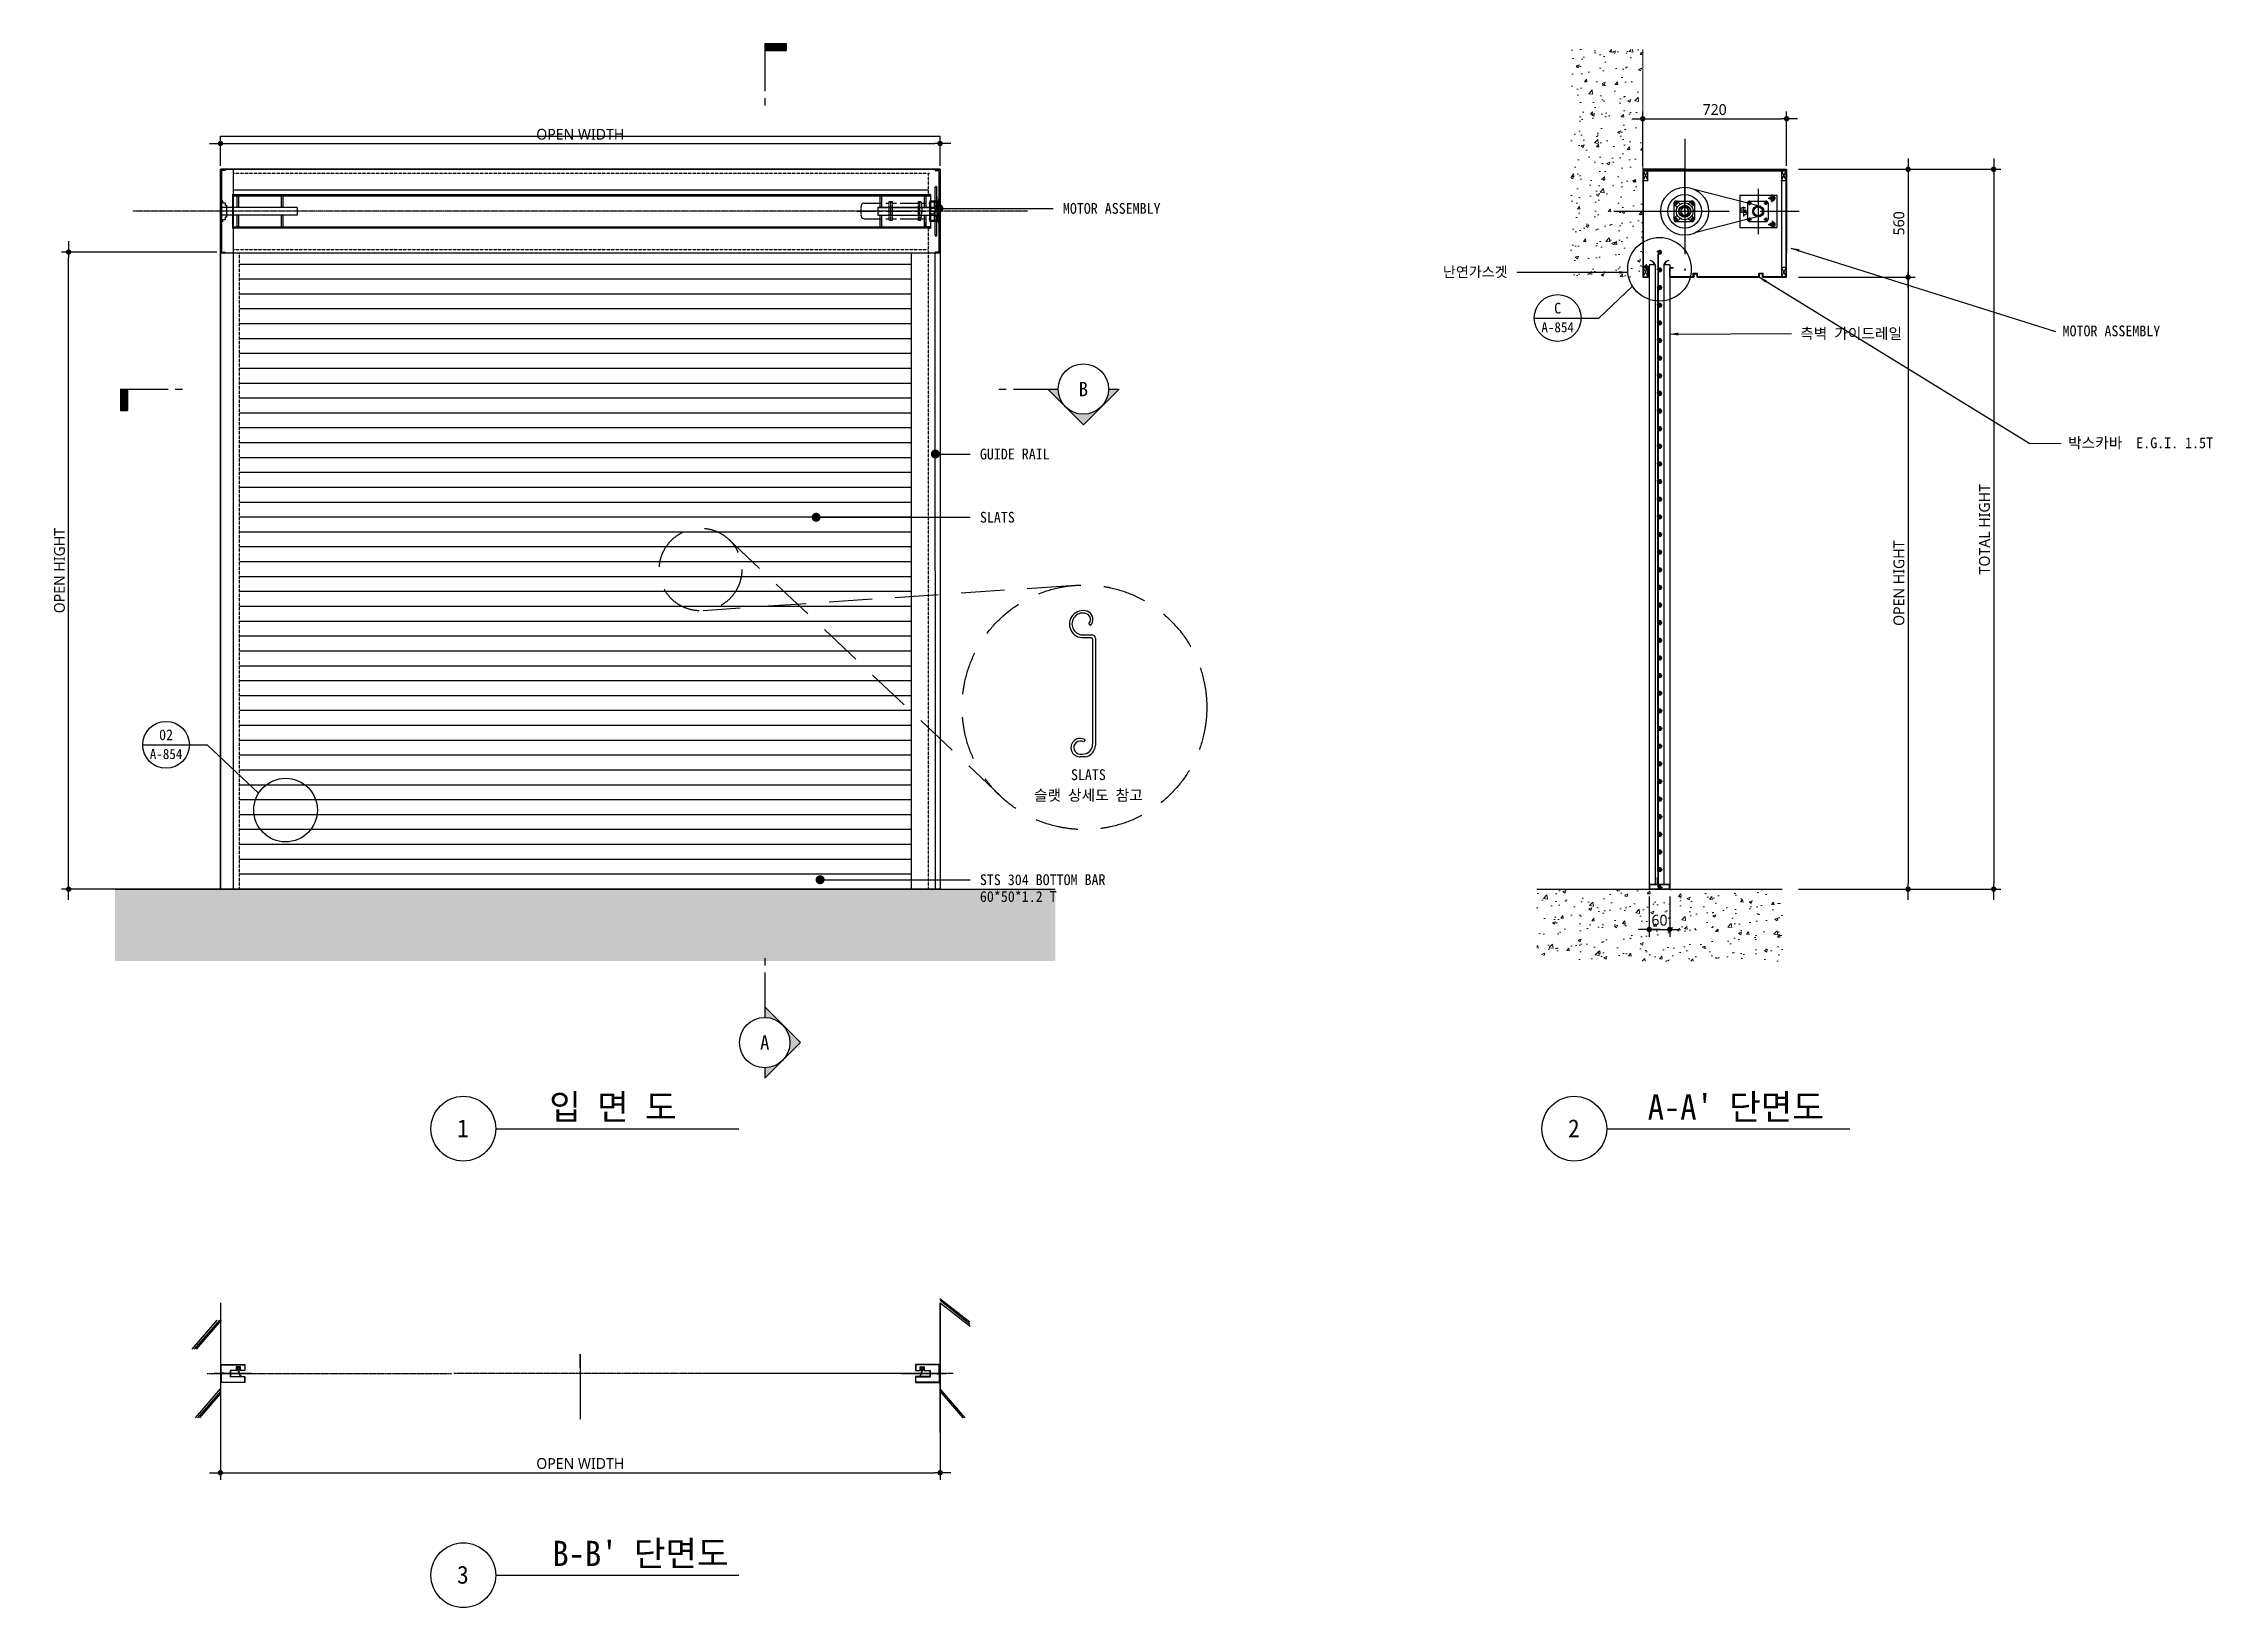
# Model space of a CAD drawing. Header units: millimetres. Extents: x -6941 to 136681, y 2065 to 58366.
# Drawn here: x 96861 to 105903, y 2971 to 9490 of the extents above; entities that cross this region are included whole.
import ezdxf
from ezdxf.enums import TextEntityAlignment as Align

# ---------------------------------------------------------------- set-up
doc = ezdxf.new("R2010")
doc.units = ezdxf.units.MM
doc.header["$LTSCALE"] = 4
doc.header["$MEASUREMENT"] = 0
for name, pattern in [('ACAD_ISO03W100', [30, 12, -18]), ('ACAD_ISO04W100', [30.5, 24, -3, 0.5, -3]), ('CENTER', [2, 1.25, -0.25, 0.25, -0.25]), ('DASHDOTX2', [2, 1, -0.5, 0, -0.5]), ('HID', [2.3, 1.5, -0.8]), ('HIDDEN', [0.375, 0.25, -0.125]), ('PHANTOM2', [1.25, 0.625, -0.125, 0.125, -0.125, 0.125, -0.125])]:
    doc.linetypes.add(name, pattern=pattern)
doc.layers.get('0').update_dxf_attribs({"linetype": 'CONTINUOUS'})
doc.layers.get('DEFPOINTS').update_dxf_attribs({"linetype": 'CONTINUOUS'})
for name, color, linetype in [('1', 1, 'CENTER'), ('6', 3, 'CONTINUOUS'), ('A-DIMS', 7, 'CONTINUOUS'), ('A-MKXS-LEAD', 7, 'CONTINUOUS'), ('A-XXXX-TXT2', 3, 'CONTINUOUS'), ('CENTER', 1, 'CENTER'), ('확대단면마크', 7, 'CONTINUOUS')]:
    doc.layers.add(name, color=color, linetype=linetype)
for name, color, linetype, lineweight in [('A-DETL-PEN5-1', 7, 'CONTINUOUS', 9), ('A-MKXS-MAK1', 3, 'CONTINUOUS', 25), ('A-MKXS-MAK2', 3, 'DASHDOTX2', 25), ('A-MKXS-TEXT2', 7, 'CONTINUOUS', 25), ('A-XXXX-SYMB', 7, 'CONTINUOUS', 25), ('A-XXXX-TXT1', 3, 'CONTINUOUS', 25), ('DJ', 7, 'CONTINUOUS', 5)]:
    doc.layers.add(name, color=color, linetype=linetype, lineweight=lineweight)
doc.styles.add('HY울릉도L', font='')
doc.styles.add('TITLE', font='H2HDRM.TTF')
doc.styles.add('굴림', font='')
doc.styles.add('돋움', font='')
doc.styles.add('돋움체', font='')
doc.styles.add('맑은고딕', font='malgun.ttf')
doc.styles.get('HY울릉도L').set_extended_font_data('DotumChe')
doc.styles.get('굴림').set_extended_font_data('Gulim')
doc.styles.get('돋움').set_extended_font_data('Dotum')
doc.styles.get('돋움체').set_extended_font_data('DotumChe')
doc.dimstyles.new('CDIM', dxfattribs={"dimtxt": 3, "dimasz": 1.5, "dimexe": 2, "dimexo": 1, "dimgap": 1, "dimtad": 1, "dimdec": 0, "dimrnd": 0.5, "dimzin": 0, "dimdsep": 32, "dimlunit": 6, "dimtxsty": 'HY울릉도L', "dimblk1": '_CIDOT', "dimblk2": '_CIDOT', "dimsah": 1, "dimcen": 5.5, "dimclrd": 2, "dimclre": 2, "dimclrt": 7, "dimadec": 0, "dimazin": 0, "dimtfac": 1, "dimtdec": 0, "dimtix": 1, "dimtmove": 2, "dimatfit": 1, "dimldrblk": '_CIDOT', "dimfxl": 1, "dimtolj": 1, "dimtzin": 0, "dimlwd": -1, "dimarcsym": 0})
doc.dimstyles.new('d100', dxfattribs={"dimscale": 20, "dimtxt": 1.5, "dimasz": 0.5, "dimexe": 0.5, "dimexo": 2, "dimgap": 1, "dimtad": 0, "dimdec": 0, "dimrnd": 0.05, "dimzin": 12, "dimdsep": 46, "dimtxsty": 'TITLE', "dimblk1": 'DOT', "dimblk2": 'DOT', "dimsah": 1, "dimcen": 0, "dimclrd": 1, "dimclre": 1, "dimclrt": 1, "dimadec": 0, "dimazin": 3, "dimtfac": 1, "dimtdec": 0, "dimtix": 1, "dimtmove": 2, "dimatfit": 3, "dimldrblk": 'DOT', "dimfxl": 1, "dimtvp": 1, "dimtolj": 2, "dimtzin": 13, "dimlwd": -1, "dimlwe": -1, "dimarcsym": 0})
doc.dimstyles.new('ISO-25', dxfattribs={"dimscale": 12, "dimtxt": 10, "dimasz": 3, "dimexe": 1, "dimexo": 2, "dimgap": 1, "dimtad": 1, "dimdec": 1, "dimtxsty": '돋움', "dimcen": 2.5, "dimclrd": 4, "dimclre": 4, "dimclrt": 7, "dimadec": 0, "dimazin": 0, "dimtfac": 0.55, "dimtdec": 1, "dimtmove": 0, "dimatfit": 3, "dimfxl": 1, "dimarcsym": 0})

msp = doc.modelspace()

# ---------------------------------------------------------------- texts
at = {"color": 3, "insert": (102829.48, 8535.36), "char_height": 50.8, "attachment_point": 5, "style": '굴림'}
msp.add_mtext('{\\H0.8466x;\\C256;난연가스겟\\H1.181x; }', dxfattribs=at)
at = {"layer": 'A-MKXS-TEXT2', "style": '돋움체'}
for s, height, p in [('C', 45, (103172.75, 8386.57)), ('A-854', 42, (103172.75, 8306.61)), ('B', 60, (101195.9, 8049.17)), ('02', 45, (97372.33, 6607.92)), ('A-854', 42, (97372.33, 6527.96)), ('A', 60, (99867.7, 5325.46))]:
    msp.add_text(s, height=height, dxfattribs=at).set_placement(p, align=Align.MIDDLE)
at = {"layer": 'A-XXXX-TXT1', "style": '돋움체'}
for s, p in [('입 면 도', (99500.37, 4973.44)), ("A-A' 단면도", (104282.84, 4973.44)), ("B-B' 단면도", (99717.06, 3112.57))]:
    msp.add_text(s, height=105, dxfattribs=at).set_placement(p, align=Align.BOTTOM_RIGHT)
for s, p in [('1', (98609.67, 4968.25)), ('2', (103240.49, 4968.25)), ('3', (98609.67, 3107.38))]:
    msp.add_text(s, height=75, dxfattribs=at).set_placement(p, align=Align.MIDDLE)
at = {"layer": 'A-XXXX-TXT2', "style": '돋움체'}
for s, p in [('MOTOR ASSEMBLY', (101110.49, 8801.98)), ('측벽 가이드레일', (104183.88, 8280.53)), ('GUIDE RAIL', (100764.56, 7778.44)), ('SLATS', (100764.56, 7514.94)), ('STS 304 BOTTOM BAR', (100764.56, 6004.3)), ('60*50*1.2 T', (100764.56, 5934.3))]:
    msp.add_text(s, height=45, dxfattribs=at).set_placement(p, align=Align.MIDDLE_LEFT)
for s, p in [('MOTOR ASSEMBLY', (105277.53, 8269.03)), ('박스카바  E.G.I. 1.5T ', (105300.58, 7802.67))]:
    msp.add_text(s, height=45, dxfattribs=at).set_placement(p)
for s, p in [('SLATS', (101216.76, 6442.09)), ('슬랫 상세도 참고', (101216.76, 6356.39))]:
    msp.add_text(s, height=45, dxfattribs=at).set_placement(p, align=Align.MIDDLE_CENTER)

# ---------------------------------------------------------------- blocks, each defined once
blk = doc.blocks.new('80_셔터기준도 및 일람표_ver 2_3_dwg_차연고무-12163717-_일반사항 셔터')
at = {"layer": 'A-DETL-PEN5-1', "flags": 128}
for points in [[(716.4, 16815), (716, 16815), (716.4, 16815.7), (719.8, 16815.7)], [(716.4, 16814.2), (716, 16814.2), (716.4, 16815)], [(716.4, 16813.5), (716, 16813.5), (716.4, 16814.2)], [(717, 16812), (716, 16812), (716.4, 16812.7), (716, 16812.7), (716.4, 16813.5)], [(719.2, 16812), (720.1, 16812), (719.8, 16812.7), (720.1, 16812.7), (719.8, 16813.5)], [(719.8, 16815), (720.1, 16815), (719.8, 16815.7)], [(719.8, 16814.2), (720.1, 16814.2), (719.8, 16815)], [(719.8, 16813.5), (720.1, 16813.5), (719.8, 16814.2)]]:
    blk.add_lwpolyline(points, dxfattribs=at)
blk.add_lwpolyline([(717.1, 16812.9), (717.1, 16815), (719, 16815), (719, 16812.9)], close=True, dxfattribs=at)
at = {"layer": 'A-DETL-PEN5-1'}
for centre, radius, start, end in [((717.1, 16812), 0.188, 0, 180), ((732.3, 16813.5), 15, 185.838, 222.0129), ((719, 16812), 0.188, 0, 180), ((732, 16811.5), 13.2, 178.1243, 216.6903), ((721.7, 16803.9), 0.75, 219.9712, 0), ((721.7, 16803.9), 0.375, 229.239, 0), ((722.2, 16803.9), 0.188, 0, 180)]:
    blk.add_arc(centre, radius, start, end, dxfattribs=at)
blk = doc.blocks.new('_CIDOT')
at = {"color": 0, "linetype": 'ByBlock'}
blk.add_line((2, 0), (-1, 0), dxfattribs=at)
at = {"color": 0, "linetype": 'ByBlock', "const_width": 0.5}
blk.add_lwpolyline([(-0.25, 0, 1), (0.25, 0, 1)], format="xyb", close=True, dxfattribs=at)
blk = doc.blocks.new('*D354')
at = {"layer": 'A-DIMS', "lineweight": -2, "transparency": 16777216}
for p, q in [((97598.8, 3888.6), (97598.8, 3502.7)), ((100598.8, 3888.6), (100598.8, 3502.7))]:
    blk.add_line(p, q, dxfattribs=at)
at = {"layer": 'A-DIMS', "transparency": 16777216}
blk.add_line((97621.3, 3532.7), (100576.3, 3532.7), dxfattribs=at)
at = {"layer": 'DEFPOINTS', "color": 0, "transparency": 16777216}
for p in [(97598.8, 3903.6), (100598.8, 3903.6), (100598.8, 3532.7)]:
    blk.add_point(p, dxfattribs=at)
at = {"layer": 'A-DIMS', "transparency": 16777216, "xscale": 22.5, "yscale": 22.5, "zscale": 22.5, "rotation": 180}
blk.add_blockref('_CIDOT', (97598.8, 3532.7), dxfattribs=at)
at = {"layer": 'A-DIMS', "transparency": 16777216, "xscale": 22.5, "yscale": 22.5, "zscale": 22.5}
blk.add_blockref('_CIDOT', (100598.8, 3532.7), dxfattribs=at)
at = {"layer": 'A-DIMS', "color": 3, "transparency": 16777216, "insert": (99098.8, 3571), "char_height": 45, "attachment_point": 5, "style": '맑은고딕'}
blk.add_mtext('\\A1;OPEN WIDTH', dxfattribs=at)
blk = doc.blocks.new('*D355')
at = {"layer": 'A-DIMS', "lineweight": -2, "transparency": 16777216}
for p, q in [((97583.8, 8620), (96936.3, 8620)), ((97583.8, 5965), (96936.3, 5965))]:
    blk.add_line(p, q, dxfattribs=at)
at = {"layer": 'A-DIMS', "transparency": 16777216}
blk.add_line((96966.3, 5987.5), (96966.3, 8597.5), dxfattribs=at)
at = {"layer": 'DEFPOINTS', "color": 0, "transparency": 16777216}
for p in [(96966.3, 8620), (97598.8, 8620), (97598.8, 5965)]:
    blk.add_point(p, dxfattribs=at)
at = {"layer": 'A-DIMS', "transparency": 16777216, "xscale": 22.5, "yscale": 22.5, "zscale": 22.5}
for p, rotation in [((96966.3, 8620), 90), ((96966.3, 5965), 270)]:
    blk.add_blockref('_CIDOT', p, dxfattribs=dict(at, rotation=rotation))
at = {"layer": 'A-DIMS', "color": 3, "transparency": 16777216, "insert": (96928, 7292.5), "char_height": 45, "attachment_point": 5, "rotation": 90, "style": '맑은고딕'}
blk.add_mtext('\\A1;OPEN HIGHT', dxfattribs=at)
blk = doc.blocks.new('*D356')
at = {"layer": 'A-DIMS', "lineweight": -2, "transparency": 16777216}
for p, q in [((97598.8, 8980), (97598.8, 9102.5)), ((100598.8, 8980), (100598.8, 9102.5))]:
    blk.add_line(p, q, dxfattribs=at)
at = {"layer": 'A-DIMS', "transparency": 16777216}
blk.add_line((97621.3, 9072.5), (100576.3, 9072.5), dxfattribs=at)
at = {"layer": 'DEFPOINTS', "color": 0, "transparency": 16777216}
for p in [(100598.8, 9072.5), (97598.8, 8965), (100598.8, 8965)]:
    blk.add_point(p, dxfattribs=at)
at = {"layer": 'A-DIMS', "transparency": 16777216, "xscale": 22.5, "yscale": 22.5, "zscale": 22.5, "rotation": 180}
blk.add_blockref('_CIDOT', (97598.8, 9072.5), dxfattribs=at)
at = {"layer": 'A-DIMS', "transparency": 16777216, "xscale": 22.5, "yscale": 22.5, "zscale": 22.5}
blk.add_blockref('_CIDOT', (100598.8, 9072.5), dxfattribs=at)
at = {"layer": 'A-DIMS', "color": 3, "transparency": 16777216, "insert": (99098.8, 9110.8), "char_height": 45, "attachment_point": 5, "style": '맑은고딕'}
blk.add_mtext('\\A1;OPEN WIDTH', dxfattribs=at)
blk = doc.blocks.new('DOT')
at = {"color": 0, "linetype": 'ByBlock'}
blk.add_line((-0.5, 0), (-1, 0), dxfattribs=at)
at = {"color": 0, "linetype": 'ByBlock', "const_width": 0.5}
blk.add_lwpolyline([(-0.25, 0, 1), (0.25, 0, 1)], format="xyb", close=True, dxfattribs=at)
blk = doc.blocks.new('*D349')
at = {"layer": 'A-DIMS', "lineweight": -2, "transparency": 16777216}
for p, q in [((103527.3, 8980), (103527.3, 9205.7)), ((104127.3, 8980), (104127.3, 9205.7))]:
    blk.add_line(p, q, dxfattribs=at)
at = {"layer": 'A-DIMS', "transparency": 16777216}
blk.add_line((103549.8, 9175.7), (104104.8, 9175.7), dxfattribs=at)
at = {"layer": 'DEFPOINTS', "color": 0, "transparency": 16777216}
for p in [(104127.3, 9175.7), (103527.3, 8965), (104127.3, 8965)]:
    blk.add_point(p, dxfattribs=at)
at = {"layer": 'A-DIMS', "transparency": 16777216, "xscale": 22.5, "yscale": 22.5, "zscale": 22.5, "rotation": 180}
blk.add_blockref('_CIDOT', (103527.3, 9175.7), dxfattribs=at)
at = {"layer": 'A-DIMS', "transparency": 16777216, "xscale": 22.5, "yscale": 22.5, "zscale": 22.5}
blk.add_blockref('_CIDOT', (104127.3, 9175.7), dxfattribs=at)
at = {"layer": 'A-DIMS', "color": 3, "transparency": 16777216, "insert": (103827.3, 9213.9), "char_height": 45, "attachment_point": 5, "style": '맑은고딕'}
blk.add_mtext('\\A1;720', dxfattribs=at)
blk = doc.blocks.new('*D350')
at = {"layer": 'A-DIMS', "lineweight": -2, "transparency": 16777216}
for p, q in [((104177.3, 8965), (104663.7, 8965)), ((104177.3, 8515), (104663.7, 8515))]:
    blk.add_line(p, q, dxfattribs=at)
at = {"layer": 'A-DIMS', "transparency": 16777216}
blk.add_line((104633.7, 8942.5), (104633.7, 8537.5), dxfattribs=at)
at = {"layer": 'DEFPOINTS', "color": 0, "transparency": 16777216}
for p in [(104162.3, 8965), (104162.3, 8515), (104633.7, 8515)]:
    blk.add_point(p, dxfattribs=at)
at = {"layer": 'A-DIMS', "transparency": 16777216, "xscale": 22.5, "yscale": 22.5, "zscale": 22.5}
for p, rotation in [((104633.7, 8965), 90), ((104633.7, 8515), 270)]:
    blk.add_blockref('_CIDOT', p, dxfattribs=dict(at, rotation=rotation))
at = {"layer": 'A-DIMS', "color": 3, "transparency": 16777216, "insert": (104595.5, 8740), "char_height": 45, "attachment_point": 5, "rotation": 90, "style": '맑은고딕'}
blk.add_mtext('\\A1;560', dxfattribs=at)
blk = doc.blocks.new('*D351')
at = {"layer": 'A-DIMS', "lineweight": -2, "transparency": 16777216}
for p, q in [((104177.3, 8965), (105020.4, 8965)), ((104177.3, 5965), (105020.4, 5965))]:
    blk.add_line(p, q, dxfattribs=at)
at = {"layer": 'A-DIMS', "transparency": 16777216}
blk.add_line((104990.4, 8942.5), (104990.4, 5987.5), dxfattribs=at)
at = {"layer": 'DEFPOINTS', "color": 0, "transparency": 16777216}
for p in [(104162.3, 8965), (104162.3, 5965), (104990.4, 5965)]:
    blk.add_point(p, dxfattribs=at)
at = {"layer": 'A-DIMS', "transparency": 16777216, "xscale": 22.5, "yscale": 22.5, "zscale": 22.5}
for p, rotation in [((104990.4, 8965), 90), ((104990.4, 5965), 270)]:
    blk.add_blockref('_CIDOT', p, dxfattribs=dict(at, rotation=rotation))
at = {"layer": 'A-DIMS', "color": 3, "transparency": 16777216, "insert": (104952.1, 7465), "char_height": 45, "attachment_point": 5, "rotation": 90, "style": '맑은고딕'}
blk.add_mtext('\\A1;TOTAL HIGHT', dxfattribs=at)
blk = doc.blocks.new('*D352')
at = {"layer": 'A-DIMS', "lineweight": -2, "transparency": 16777216}
for p, q in [((104177.3, 8515), (104663.7, 8515)), ((104177.3, 5965), (104663.7, 5965))]:
    blk.add_line(p, q, dxfattribs=at)
at = {"layer": 'A-DIMS', "transparency": 16777216}
blk.add_line((104633.7, 8492.5), (104633.7, 5987.5), dxfattribs=at)
at = {"layer": 'DEFPOINTS', "color": 0, "transparency": 16777216}
for p in [(104162.3, 8515), (104162.3, 5965), (104633.7, 5965)]:
    blk.add_point(p, dxfattribs=at)
at = {"layer": 'A-DIMS', "transparency": 16777216, "xscale": 22.5, "yscale": 22.5, "zscale": 22.5}
for p, rotation in [((104633.7, 8515), 90), ((104633.7, 5965), 270)]:
    blk.add_blockref('_CIDOT', p, dxfattribs=dict(at, rotation=rotation))
at = {"layer": 'A-DIMS', "color": 3, "transparency": 16777216, "insert": (104595.5, 7240), "char_height": 45, "attachment_point": 5, "rotation": 90, "style": '맑은고딕'}
blk.add_mtext('\\A1;OPEN HIGHT', dxfattribs=at)
blk = doc.blocks.new('*D353')
at = {"layer": 'A-DIMS', "lineweight": -2, "transparency": 16777216}
for p, q in [((103554.8, 5935), (103554.8, 5766.9)), ((103639.8, 5935), (103639.8, 5766.9))]:
    blk.add_line(p, q, dxfattribs=at)
at = {"layer": 'A-DIMS', "transparency": 16777216}
for p, q in [((103532.3, 5796.9), (103509.8, 5796.9)), ((103554.8, 5796.9), (103639.8, 5796.9)), ((103662.3, 5796.9), (103684.8, 5796.9))]:
    blk.add_line(p, q, dxfattribs=at)
at = {"layer": 'DEFPOINTS', "color": 0, "transparency": 16777216}
for p in [(103554.8, 5950), (103639.8, 5950), (103639.8, 5796.9)]:
    blk.add_point(p, dxfattribs=at)
at = {"layer": 'A-DIMS', "transparency": 16777216, "xscale": 22.5, "yscale": 22.5, "zscale": 22.5}
blk.add_blockref('_CIDOT', (103554.8, 5796.9), dxfattribs=at)
at = {"layer": 'A-DIMS', "transparency": 16777216, "xscale": 22.5, "yscale": 22.5, "zscale": 22.5, "rotation": 180}
blk.add_blockref('_CIDOT', (103639.8, 5796.9), dxfattribs=at)
at = {"layer": 'A-DIMS', "color": 3, "transparency": 16777216, "insert": (103597.3, 5835.2), "char_height": 45, "attachment_point": 5, "style": '맑은고딕'}
blk.add_mtext('\\A1;60', dxfattribs=at)

# ---------------------------------------------------------------- dimensions: what is measured, and where the dimension line sits
at = {"layer": 'A-DIMS'}
for base, p1, p2, text, picture, middle in [((104127.27, 9175.69), (103527.27, 8965.01), (104127.27, 8965.01), '720', '*D349', (103827.27, 9213.94)), ((100598.8, 9072.54), (97598.8, 8965.01), (100598.8, 8965.01), 'OPEN WIDTH', '*D356', (99098.8, 9110.78)), ((103639.77, 5796.91), (103554.77, 5950.01), (103639.77, 5950.01), '60', '*D353', (103597.27, 5835.16)), ((100598.8, 3532.7), (97598.8, 3903.58), (100598.8, 3903.58), 'OPEN WIDTH', '*D354', (99098.8, 3570.95))]:
    dim = msp.add_linear_dim(base=base, p1=p1, p2=p2, text=text, dimstyle='CDIM', override={"dimscale": 15, "dimtxsty": '맑은고딕', "dimclrd": 256, "dimclre": 256, "dimclrt": 3}, dxfattribs=at)
    dim.commit()
    dim.dimension.update_dxf_attribs({"geometry": picture, "text_midpoint": middle})
for base, p1, p2, text, picture, middle in [((104633.72, 8515.01), (104162.27, 8965.01), (104162.27, 8515.01), '560', '*D350', (104595.47, 8740.01)), ((104990.4, 5965.01), (104162.27, 8965.01), (104162.27, 5965.01), 'TOTAL HIGHT', '*D351', (104952.15, 7465.01)), ((96966.27, 8620.01), (97598.8, 5965.01), (97598.8, 8620.01), 'OPEN HIGHT', '*D355', (96928.02, 7292.51)), ((104633.72, 5965.01), (104162.27, 8515.01), (104162.27, 5965.01), 'OPEN HIGHT', '*D352', (104595.47, 7240.01))]:
    dim = msp.add_linear_dim(base=base, p1=p1, p2=p2, angle=90, text=text, dimstyle='CDIM', override={"dimscale": 15, "dimtxsty": '맑은고딕', "dimclrd": 256, "dimclre": 256, "dimclrt": 3}, dxfattribs=at)
    dim.commit()
    dim.dimension.update_dxf_attribs({"geometry": picture, "text_midpoint": middle})

# ---------------------------------------------------------------- hatches: boundary and pattern name
at = {"layer": 'A-MKXS-MAK1'}
for points in [[(99957.7, 9459.81), (99957.7, 9489.81), (99867.7, 9489.81), (99867.7, 9459.81)], [(97211.98, 7959.17), (97181.98, 7959.17), (97181.98, 8049.17), (97211.98, 8049.17)]]:
    msp.add_hatch(color=256, dxfattribs=at).paths.add_polyline_path(points)
h = msp.add_hatch(color=256, dxfattribs=at)
h.paths.add_polyline_path([(101195.9, 7900.68), (101121.65, 7974.93, 0.4142136), (101270.15, 7974.93)])
h.paths.add_polyline_path([(101121.65, 7974.93), (101047.41, 8049.17), (101090.9, 8049.17, 0.1989124)])
h.paths.add_polyline_path([(101270.15, 7974.93, 0.1989124), (101300.9, 8049.17), (101344.39, 8049.17)])
h = msp.add_hatch(color=256, dxfattribs=at)
h.paths.add_polyline_path([(100016.19, 5325.46), (99941.94, 5399.71, -0.4142136), (99941.94, 5251.22)])
h.paths.add_polyline_path([(99941.94, 5399.71), (99867.7, 5473.96), (99867.7, 5430.46, -0.1989124)])
h.paths.add_polyline_path([(99941.94, 5251.22, -0.1989124), (99867.7, 5220.46), (99867.7, 5176.97)])
at = {"layer": 'DJ'}
h = msp.add_hatch(dxfattribs=at)
h.set_pattern_fill('AR-CONC', color=8, scale=17.999999)
h.set_pattern_definition([(50, (-1460.91, 111.17), (129.10683, -11.29538), [13.5, -148.5]), (355, (-1460.91, 111.17), (-24.97524, 135.39458), [10.8, -118.8]), (100.45144, (-1450.15, 110.23), (104.13159, 124.0992), [11.47323, -126.20557]), (46.1842, (-1460.91, 147.17), (192.10343, -29.79347), [20.25, -222.75]), (96.63564, (-1444.9, 144.69), (168.23914, 175.34134), [17.20986, -189.30847]), (351.18416, (-1460.91, 147.17), (168.23914, 175.34134), [16.2, -178.2]), (21, (-1442.91, 138.17), (107.44326, -72.4714), [13.5, -148.5]), (326, (-1442.91, 138.17), (43.79676, 130.527), [10.8, -118.8]), (71.45144, (-1433.96, 132.13), (151.24002, 58.0556), [11.47323, -126.20557]), (37.5, (-1460.91, 111.17), (2.188774, 59.920891), [0, -117.359995, 0, -120.599995, 0, -119.249995]), (7.5, (-1460.91, 111.17), (47.352515, 70.994105), [0, -68.759997, 0, -114.659995, 0, -45.45]), (327.5, (-1501.05, 111.17), (96.088035, -4.059877), [0, -45, 0, -140.399994, 0, -186.29999]), (317.5, (-1519.05, 111.17), (104.973506, 18.018896), [0, -58.5, 0, -93.239996, 0, -132.299995])])
h.paths.add_polyline_path([(103227.27, 8515.01), (103527.27, 8515.01), (103527.27, 9465.01), (103227.27, 9465.01)])
h = msp.add_hatch(dxfattribs=at)
h.set_pattern_fill('AR-CONC', color=8, scale=17.999999)
h.set_pattern_definition([(50, (-1533.12, 111.17), (129.10683, -11.29538), [13.5, -148.5]), (355, (-1533.12, 111.17), (-24.97524, 135.39458), [10.8, -118.8]), (100.45144, (-1522.36, 110.23), (104.13159, 124.0992), [11.47323, -126.20557]), (46.1842, (-1533.12, 147.17), (192.10343, -29.79347), [20.25, -222.75]), (96.63564, (-1517.11, 144.69), (168.23914, 175.34134), [17.20986, -189.30847]), (351.18416, (-1533.12, 147.17), (168.23914, 175.34134), [16.2, -178.2]), (21, (-1515.12, 138.17), (107.44326, -72.4714), [13.5, -148.5]), (326, (-1515.12, 138.17), (43.79676, 130.527), [10.8, -118.8]), (71.45144, (-1506.17, 132.13), (151.24002, 58.0556), [11.47323, -126.20557]), (37.5, (-1533.12, 111.17), (2.188774, 59.920891), [0, -117.359995, 0, -120.599995, 0, -119.249995]), (7.5, (-1533.12, 111.17), (47.352515, 70.994105), [0, -68.759997, 0, -114.659995, 0, -45.45]), (327.5, (-1573.26, 111.17), (96.088035, -4.059877), [0, -45, 0, -140.399994, 0, -186.29999]), (317.5, (-1591.26, 111.17), (104.973506, 18.018896), [0, -58.5, 0, -93.239996, 0, -132.299995])])
h.paths.add_polyline_path([(101078.8, 5965.01), (97159.97, 5965.01), (97159.97, 5665.01), (101078.8, 5665.01)])
h = msp.add_hatch(dxfattribs=at)
h.set_pattern_fill('AR-CONC', color=8, scale=17.999999)
h.set_pattern_definition([(50, (-1460.91, 24324.53), (129.10683, -11.29538), [13.5, -148.5]), (355, (-1460.91, 24324.53), (-24.97524, 135.39458), [10.8, -118.8]), (100.45144, (-1450.15, 24323.59), (104.13159, 124.0992), [11.47323, -126.20557]), (46.1842, (-1460.91, 24360.53), (192.10343, -29.79347), [20.25, -222.75]), (96.63564, (-1444.9, 24358.04), (168.23914, 175.34134), [17.20986, -189.30847]), (351.18416, (-1460.91, 24360.53), (168.23914, 175.34134), [16.2, -178.2]), (21, (-1442.91, 24351.53), (107.44326, -72.4714), [13.5, -148.5]), (326, (-1442.91, 24351.53), (43.79676, 130.527), [10.8, -118.8]), (71.45144, (-1433.96, 24345.49), (151.24002, 58.0556), [11.47323, -126.20557]), (37.5, (-1460.91, 24324.526), (2.188774, 59.920891), [0, -117.359995, 0, -120.599995, 0, -119.249995]), (7.5, (-1460.91, 24324.526), (47.352515, 70.994105), [0, -68.759997, 0, -114.659995, 0, -45.45]), (327.5, (-1501.05, 24324.526), (96.088035, -4.059877), [0, -45, 0, -140.399994, 0, -186.29999]), (317.5, (-1519.05, 24324.53), (104.973506, 18.018896), [0, -58.5, 0, -93.239996, 0, -132.299995])])
h.paths.add_polyline_path([(104108.16, 5665.01), (103086.39, 5665.01), (103086.39, 5965.01), (104108.16, 5965.01)])

# ---------------------------------------------------------------- linework, layer by layer
at = {"color": 1, "linetype": 'ACAD_ISO04W100', "ltscale": 5}
for p, q in [((103702.27, 9091.95), (103702.27, 8498.03)), ((104008.87, 8884.08), (104008.87, 8694.77)), ((103407.2, 8790.01), (104180.02, 8790.01))]:
    msp.add_line(p, q, dxfattribs=at)
for p, q in [((97598.8, 8615.01), (97598.8, 8965.01)), ((97598.8, 8965.01), (97598.8, 5965.01)), ((97598.8, 8965.01), (97598.8, 5965.01)), ((97618.8, 8960.01), (97603.8, 8960.01)), ((97603.8, 8960.01), (97603.8, 8620.01)), ((97618.8, 8960.01), (97618.8, 8965.01)), ((97618.8, 8965.01), (97618.8, 8960.01)), ((100598.8, 8965.01), (100578.8, 8965.01)), ((100578.8, 8965.01), (100578.8, 8960.01)), ((100578.8, 8960.01), (100593.8, 8960.01)), ((100593.8, 8960.01), (100593.8, 8620.01)), ((100598.8, 8965.01), (100598.8, 8615.01)), ((103527.27, 8965.01), (103527.27, 8790.01)), ((103527.27, 8965.01), (104127.27, 8965.01)), ((103527.27, 8965.01), (103527.27, 8960.01)), ((103527.27, 8960.01), (104127.27, 8960.01)), ((103528.77, 8958.51), (103548.77, 8918.51)), ((103528.77, 8918.51), (103548.77, 8958.51)), ((103528.77, 8958.51), (104125.77, 8958.51)), ((103528.77, 8958.51), (103528.77, 8516.51)), ((104105.77, 8958.51), (104125.77, 8918.51)), ((104105.77, 8918.51), (104125.77, 8958.51)), ((104125.77, 8958.51), (104125.77, 8558.51)), ((104127.27, 8965.01), (104127.27, 8615.01)), ((97653.8, 8879.01), (100548.82, 8879.01)), ((100578.8, 8890.01), (100579.65, 8893.06)), ((100583.06, 8893.06), (100583.8, 8890.01)), ((104020.05, 8810.23), (103747.67, 8879.11)), ((104105.77, 8921.51), (104105.77, 8556.51)), ((104125.77, 8516.51), (104125.77, 8916.51)), ((97598.82, 8860.01), (97598.82, 8855.01)), ((97608.8, 8832.85), (97603.8, 8832.85)), ((97608.8, 8825.01), (97608.8, 8832.85)), ((97608.8, 8825.01), (97618.8, 8825.01)), ((97618.8, 8815.01), (97623.88, 8815.01)), ((97623.88, 8815.01), (97623.88, 8765.01)), ((97648.8, 8855.01), (100558.82, 8855.01)), ((97648.8, 8790.01), (97653.8, 8790.01)), ((97668.8, 8853.01), (97666.8, 8855.01)), ((97668.8, 8808.01), (97666.8, 8806.01)), ((97668.8, 8772.01), (97666.8, 8774.01)), ((97668.8, 8806.01), (97668.8, 8855.01)), ((97668.8, 8725.01), (97668.8, 8774.01)), ((97673.8, 8855.01), (97673.8, 8806.01)), ((97673.8, 8853.01), (97675.8, 8855.01)), ((97673.8, 8806.01), (97673.8, 8808.01)), ((97673.8, 8808.01), (97675.8, 8806.01)), ((97673.8, 8774.01), (97673.8, 8725.01)), ((97673.8, 8772.01), (97675.8, 8774.01)), ((97673.85, 8815.01), (97673.85, 8806.01)), ((97673.85, 8774.01), (97673.85, 8765.01)), ((97853.8, 8853.01), (97851.8, 8855.01)), ((97853.8, 8808.01), (97851.8, 8806.01)), ((97853.8, 8772.01), (97851.8, 8774.01)), ((97853.8, 8806.01), (97853.8, 8855.01)), ((97853.8, 8725.01), (97853.8, 8774.01)), ((97858.8, 8855.01), (97858.8, 8806.01)), ((97858.8, 8853.01), (97860.8, 8855.01)), ((97858.8, 8806.01), (97858.8, 8808.01)), ((97858.8, 8808.01), (97860.8, 8806.01)), ((97858.8, 8774.01), (97858.8, 8725.01)), ((97858.8, 8772.01), (97860.8, 8774.01)), ((100348.82, 8853.01), (100346.82, 8855.01)), ((100348.82, 8808.01), (100346.82, 8806.01)), ((100348.82, 8772.01), (100346.82, 8774.01)), ((100348.82, 8806.01), (100348.82, 8855.01)), ((100348.82, 8725.01), (100348.82, 8774.01)), ((100353.82, 8855.01), (100353.82, 8806.01)), ((100353.82, 8853.01), (100355.82, 8855.01)), ((100353.82, 8806.01), (100353.82, 8808.01)), ((100353.82, 8808.01), (100355.82, 8806.01)), ((100353.82, 8774.01), (100353.82, 8725.01)), ((100353.82, 8772.01), (100355.82, 8774.01)), ((100533.82, 8853.01), (100531.82, 8855.01)), ((100533.82, 8808.01), (100531.82, 8806.01)), ((100533.82, 8772.01), (100531.82, 8774.01)), ((100533.82, 8806.01), (100533.82, 8855.01)), ((100533.82, 8725.01), (100533.82, 8774.01)), ((100538.82, 8855.01), (100538.82, 8806.01)), ((100538.82, 8853.01), (100540.82, 8855.01)), ((100538.82, 8806.01), (100538.82, 8808.01)), ((100538.82, 8808.01), (100540.82, 8806.01)), ((100538.82, 8774.01), (100538.82, 8725.01)), ((100538.82, 8772.01), (100540.82, 8774.01)), ((100593.8, 8790.01), (100572.8, 8790.01)), ((100572.8, 8790.01), (100572.8, 8779.91)), ((100578.8, 8806.01), (100581.3, 8806.01)), ((100581.3, 8806.01), (100581.3, 8786.75)), ((100584.55, 8790.01), (100581.3, 8790.01)), ((103657.33, 8823.61), (103657.33, 8756.41)), ((103660.04, 8817.08), (103671.13, 8805.98)), ((103671.13, 8774.04), (103660.04, 8762.94)), ((103666.57, 8832.85), (103733.77, 8832.85)), ((103666.57, 8830.45), (103666.57, 8815.98)), ((103673.11, 8830.14), (103683.62, 8819.63)), ((103687.78, 8802.26), (103691.14, 8805.26)), ((103691.28, 8798.33), (103687.78, 8802.26)), ((103691.14, 8805.26), (103694.64, 8801.33)), ((103694.64, 8801.33), (103691.28, 8798.33)), ((103727.24, 8830.14), (103718.25, 8821.15)), ((103740.31, 8817.08), (103731.89, 8808.66)), ((103731.89, 8771.36), (103740.31, 8762.94)), ((103733.77, 8830.45), (103733.77, 8816.73)), ((103743.01, 8823.61), (103743.01, 8756.41)), ((103931.59, 8857.21), (104086.15, 8857.21)), ((103947.76, 8794.21), (103939.36, 8794.21)), ((103947.76, 8785.81), (103939.36, 8785.81)), ((103947.76, 8794.21), (103956.16, 8794.21)), ((103947.76, 8785.81), (103956.16, 8785.81)), ((103963.93, 8823.61), (103963.93, 8756.41)), ((103973.17, 8832.85), (104040.37, 8832.85)), ((104040.37, 8823.61), (104047.14, 8823.61)), ((104049.61, 8823.61), (104049.61, 8816.73)), ((104049.61, 8823.61), (104049.61, 8756.41)), ((104065.78, 8849.23), (104060.62, 8849.23)), ((104065.78, 8840.83), (104060.62, 8840.83)), ((104065.78, 8849.23), (104071.69, 8849.23)), ((104065.78, 8840.83), (104071.69, 8840.83)), ((97598.82, 8720.01), (97598.82, 8725.01)), ((97608.8, 8747.17), (97603.8, 8747.17)), ((97608.8, 8747.17), (97608.8, 8755.01)), ((97618.8, 8755.01), (97608.8, 8755.01)), ((97623.88, 8765.01), (97618.8, 8765.01)), ((97648.8, 8725.01), (100558.82, 8725.01)), ((97668.8, 8727.01), (97666.8, 8725.01)), ((97673.8, 8727.01), (97675.8, 8725.01)), ((97853.8, 8727.01), (97851.8, 8725.01)), ((97858.8, 8727.01), (97860.8, 8725.01)), ((100348.82, 8727.01), (100346.82, 8725.01)), ((100353.82, 8727.01), (100355.82, 8725.01)), ((100533.82, 8727.01), (100531.82, 8725.01)), ((100538.82, 8725.01), (100538.82, 8744.05)), ((100538.82, 8727.01), (100540.82, 8725.01)), ((100558.82, 8725.01), (100538.82, 8725.01)), ((100578.8, 8690.01), (100579.65, 8686.96)), ((100583.06, 8686.96), (100583.8, 8690.01)), ((103657.33, 8763.58), (103657.33, 8756.41)), ((103666.57, 8763.58), (103666.57, 8748.61)), ((103666.57, 8747.17), (103733.77, 8747.17)), ((103683.62, 8760.39), (103673.11, 8749.88)), ((103718.25, 8758.87), (103727.24, 8749.88)), ((103733.77, 8763.58), (103733.77, 8749.36)), ((104021.49, 8770.66), (103749.77, 8702.01)), ((103931.59, 8722.81), (104086.15, 8722.81)), ((103963.93, 8763.58), (103963.93, 8756.41)), ((103973.17, 8747.17), (104040.37, 8747.17)), ((104040.37, 8756.41), (104033.77, 8756.41)), ((104065.78, 8739.19), (104060.62, 8739.19)), ((104065.78, 8730.79), (104060.62, 8730.79)), ((104065.78, 8739.19), (104071.69, 8739.19)), ((104065.78, 8730.79), (104071.69, 8730.79)), ((100598.8, 8615.01), (97598.8, 8615.01)), ((97603.8, 8620.01), (97618.8, 8620.01)), ((97618.8, 8615.01), (97618.8, 8620.01)), ((100478.82, 5965.01), (100478.82, 8615.01)), ((100593.8, 8620.01), (100578.8, 8620.01)), ((100578.8, 8620.01), (100578.8, 8615.01)), ((100578.82, 5965.01), (100578.8, 8615.01)), ((103527.27, 8615.01), (103527.27, 8620.01)), ((103527.27, 8615.01), (103527.27, 8515.01)), ((103590.25, 8610.43), (103590.25, 8545.87)), ((103591.85, 8609.83), (103591.85, 8546.43)), ((103598.2, 8612.43), (103592.25, 8612.43)), ((103598.32, 8610.83), (103592.85, 8610.83)), ((103593.45, 8618.12), (103594.59, 8619.11)), ((104127.27, 8515.01), (104127.27, 8615.01)), ((103527.27, 8515.01), (103554.77, 8515.01)), ((103528.77, 8560.51), (103528.77, 8559.01)), ((103528.77, 8558.01), (103539.78, 8558.01)), ((103528.77, 8556.51), (103548.77, 8516.51)), ((103528.77, 8516.51), (103548.77, 8556.51)), ((103540.02, 8556.51), (103528.77, 8556.51)), ((103528.77, 8516.51), (103553.27, 8516.51)), ((103533.47, 8558.51), (103533.47, 8558.01)), ((103539.7, 8558.51), (103533.47, 8558.51)), ((103541.4, 8548.16), (103539.01, 8560.11)), ((103541.37, 8547.99), (103539.45, 8560.11)), ((103539.72, 8561.4), (103539.72, 8563.4)), ((103542.69, 8561.4), (103539.72, 8561.4)), ((103541.37, 8547.99), (103543.29, 8560.11)), ((103541.4, 8548.16), (103543.54, 8560.11)), ((103542.69, 8563.59), (103542.69, 8561.4)), ((103554.77, 8556.51), (103542.72, 8556.51)), ((103542.96, 8558.01), (103554.77, 8558.01)), ((103554.77, 8558.51), (103543.04, 8558.51)), ((103548.77, 8556.51), (103548.77, 8553.51)), ((103553.27, 8516.51), (103553.27, 8556.51)), ((103554.77, 8566.51), (103554.77, 5965.01)), ((103579.77, 8566.51), (103554.77, 8566.51)), ((103554.77, 8558.01), (103554.77, 8558.51)), ((103554.77, 8515.01), (103554.77, 8540.01)), ((103558.75, 8584.47), (103559, 8585.24)), ((103579.77, 8566.51), (103579.77, 5985.01)), ((103590.25, 8536.96), (103590.25, 8473.36)), ((103591.85, 8536.36), (103591.85, 8472.96)), ((103598.2, 8538.96), (103592.25, 8538.96)), ((103598.32, 8537.36), (103592.85, 8537.36)), ((103593.45, 8544.66), (103594.59, 8545.64)), ((103595.25, 8549.94), (103596.27, 8548.69)), ((103598.25, 8541.43), (103596.85, 8541.43)), ((103596.85, 8539.83), (103598.25, 8539.83)), ((103614.77, 8566.51), (103614.77, 5985.01)), ((103639.77, 8566.51), (103614.77, 8566.51)), ((103635.8, 8584.47), (103635.55, 8585.24)), ((103639.77, 8566.51), (103639.77, 5965.01)), ((103639.77, 8515.01), (103639.77, 8555.01)), ((103654.77, 8555.01), (103639.77, 8555.01)), ((103639.77, 8515.01), (103739.77, 8515.01)), ((103641.27, 8516.51), (103641.27, 8553.51)), ((103654.77, 8553.51), (103641.27, 8553.51)), ((103641.27, 8516.51), (103641.27, 8553.51)), ((103738.27, 8516.51), (103641.27, 8516.51)), ((103654.77, 8555.01), (103654.77, 8553.51)), ((103738.27, 8531.51), (103756.27, 8531.51)), ((103738.27, 8516.51), (103738.27, 8531.51)), ((103739.77, 8515.01), (103739.77, 8530.01)), ((103739.77, 8530.01), (103754.77, 8530.01)), ((103754.77, 8530.01), (103739.77, 8530.01)), ((103739.77, 8530.01), (103739.77, 8515.01)), ((103754.77, 8530.01), (103754.77, 8515.01)), ((103754.77, 8515.01), (103754.77, 8530.01)), ((103754.77, 8515.01), (104012.27, 8515.01)), ((103754.77, 8515.01), (104012.27, 8515.01)), ((103756.27, 8516.51), (103756.27, 8531.51)), ((103981.66, 8516.51), (103756.27, 8516.51)), ((104010.77, 8516.51), (103978.77, 8516.51)), ((104010.77, 8531.51), (104028.77, 8531.51)), ((104010.77, 8516.51), (104010.77, 8531.51)), ((104027.27, 8530.01), (104012.27, 8530.01)), ((104012.27, 8530.01), (104012.27, 8515.01)), ((104027.27, 8515.01), (104027.27, 8530.01)), ((104127.27, 8515.01), (104027.27, 8515.01)), ((104127.27, 8515.01), (104027.27, 8515.01)), ((104028.77, 8516.51), (104028.77, 8531.51)), ((104125.77, 8516.51), (104028.77, 8516.51)), ((104105.77, 8556.51), (104125.77, 8516.51)), ((104105.77, 8516.51), (104125.77, 8556.51)), ((103590.25, 8463.38), (103590.25, 8399.78)), ((103591.85, 8462.78), (103591.85, 8399.38)), ((103598.2, 8465.38), (103592.25, 8465.38)), ((103598.32, 8463.78), (103592.85, 8463.78)), ((103593.45, 8471.07), (103594.59, 8472.06)), ((103595.25, 8476.47), (103596.27, 8475.22)), ((103598.25, 8467.96), (103596.85, 8467.96)), ((103596.85, 8466.36), (103598.25, 8466.36)), ((103590.25, 8389.91), (103590.25, 8326.31)), ((103591.85, 8389.31), (103591.85, 8325.91)), ((103598.2, 8391.91), (103592.25, 8391.91)), ((103598.32, 8390.31), (103592.85, 8390.31)), ((103593.45, 8397.61), (103594.59, 8398.59)), ((103593.51, 8324.09), (103594.65, 8325.08)), ((103595.25, 8402.89), (103596.27, 8401.64)), ((103595.25, 8329.42), (103596.27, 8328.17)), ((103598.25, 8394.38), (103596.85, 8394.38)), ((103596.85, 8392.78), (103598.25, 8392.78)), ((103598.25, 8320.91), (103596.85, 8320.91)), ((103596.85, 8319.31), (103598.25, 8319.31)), ((103590.31, 8316.39), (103590.31, 8252.79)), ((103590.31, 8242.93), (103590.31, 8179.33)), ((103591.91, 8315.79), (103591.91, 8252.39)), ((103591.91, 8242.33), (103591.91, 8178.93)), ((103598.26, 8318.39), (103592.31, 8318.39)), ((103598.26, 8244.93), (103592.31, 8244.93)), ((103598.38, 8316.79), (103592.91, 8316.79)), ((103598.38, 8243.33), (103592.91, 8243.33)), ((103593.51, 8250.62), (103594.65, 8251.61)), ((103595.31, 8255.9), (103596.34, 8254.66)), ((103598.31, 8247.39), (103596.91, 8247.39)), ((103596.91, 8245.79), (103598.31, 8245.79)), ((103590.31, 8169.34), (103590.31, 8105.74)), ((103591.91, 8168.74), (103591.91, 8105.34)), ((103598.26, 8171.34), (103592.31, 8171.34)), ((103598.38, 8169.74), (103592.91, 8169.74)), ((103593.51, 8177.04), (103594.65, 8178.03)), ((103595.31, 8182.44), (103596.34, 8181.19)), ((103598.31, 8173.93), (103596.91, 8173.93)), ((103596.91, 8172.33), (103598.31, 8172.33)), ((103590.31, 8095.88), (103590.31, 8032.28)), ((103591.91, 8095.28), (103591.91, 8031.88)), ((103598.26, 8097.88), (103592.31, 8097.88)), ((103598.38, 8096.28), (103592.91, 8096.28)), ((103593.51, 8103.57), (103594.65, 8104.56)), ((103595.31, 8108.85), (103596.34, 8107.61)), ((103598.31, 8100.34), (103596.91, 8100.34)), ((103596.91, 8098.74), (103598.31, 8098.74)), ((103590.28, 8022.36), (103590.28, 7958.76)), ((103591.88, 8021.76), (103591.88, 7958.36)), ((103598.23, 8024.36), (103592.28, 8024.36)), ((103598.35, 8022.76), (103592.88, 8022.76)), ((103593.48, 8030.06), (103594.62, 8031.04)), ((103593.48, 7956.59), (103594.62, 7957.58)), ((103595.28, 7961.87), (103596.3, 7960.62)), ((103595.31, 8035.39), (103596.34, 8034.14)), ((103598.31, 8026.88), (103596.91, 8026.88)), ((103596.91, 8025.28), (103598.31, 8025.28)), ((103590.28, 7948.9), (103590.28, 7885.3)), ((103590.28, 7875.31), (103590.28, 7811.71)), ((103591.88, 7948.3), (103591.88, 7884.9)), ((103591.88, 7874.71), (103591.88, 7811.31)), ((103598.23, 7950.9), (103592.28, 7950.9)), ((103598.23, 7877.31), (103592.28, 7877.31)), ((103598.35, 7949.3), (103592.88, 7949.3)), ((103598.35, 7875.71), (103592.88, 7875.71)), ((103593.48, 7883.01), (103594.62, 7883.99)), ((103595.28, 7888.41), (103596.3, 7887.16)), ((103598.28, 7953.36), (103596.88, 7953.36)), ((103596.88, 7951.76), (103598.28, 7951.76)), ((103598.28, 7879.9), (103596.88, 7879.9)), ((103596.88, 7878.3), (103598.28, 7878.3)), ((103590.28, 7801.85), (103590.28, 7738.25)), ((103591.88, 7801.25), (103591.88, 7737.85)), ((103598.23, 7803.85), (103592.28, 7803.85)), ((103598.35, 7802.25), (103592.88, 7802.25)), ((103593.48, 7809.54), (103594.62, 7810.53)), ((103595.28, 7814.82), (103596.3, 7813.57)), ((103598.28, 7806.31), (103596.88, 7806.31)), ((103596.88, 7804.71), (103598.28, 7804.71)), ((103590.39, 7728.33), (103590.39, 7664.73)), ((103591.99, 7727.73), (103591.99, 7664.33)), ((103598.34, 7730.33), (103592.39, 7730.33)), ((103598.46, 7728.73), (103592.99, 7728.73)), ((103593.59, 7736.03), (103594.73, 7737.01)), ((103595.28, 7741.36), (103596.3, 7740.11)), ((103598.28, 7732.85), (103596.88, 7732.85)), ((103596.88, 7731.25), (103598.28, 7731.25)), ((103590.39, 7654.86), (103590.39, 7591.26)), ((103591.99, 7654.26), (103591.99, 7590.86)), ((103598.34, 7656.86), (103592.39, 7656.86)), ((103598.46, 7655.26), (103592.99, 7655.26)), ((103593.59, 7662.56), (103594.73, 7663.55)), ((103595.39, 7667.84), (103596.41, 7666.59)), ((103598.39, 7659.33), (103596.99, 7659.33)), ((103596.99, 7657.73), (103598.39, 7657.73)), ((103590.39, 7581.28), (103590.39, 7517.68)), ((103590.39, 7507.81), (103590.39, 7444.21)), ((103591.99, 7580.68), (103591.99, 7517.28)), ((103591.99, 7507.21), (103591.99, 7443.81)), ((103598.34, 7583.28), (103592.39, 7583.28)), ((103598.34, 7509.81), (103592.39, 7509.81)), ((103598.46, 7581.68), (103592.99, 7581.68)), ((103598.46, 7508.21), (103592.99, 7508.21)), ((103593.59, 7588.98), (103594.73, 7589.96)), ((103593.59, 7515.51), (103594.73, 7516.5)), ((103595.39, 7594.37), (103596.41, 7593.13)), ((103595.39, 7520.79), (103596.41, 7519.54)), ((103598.39, 7585.86), (103596.99, 7585.86)), ((103596.99, 7584.26), (103598.39, 7584.26)), ((103598.39, 7512.28), (103596.99, 7512.28)), ((103596.99, 7510.68), (103598.39, 7510.68)), ((103590.45, 7434.3), (103590.45, 7370.7)), ((103592.05, 7433.7), (103592.05, 7370.3)), ((103598.4, 7436.3), (103592.45, 7436.3)), ((103598.52, 7434.7), (103593.05, 7434.7)), ((103593.65, 7442), (103594.79, 7442.98)), ((103595.39, 7447.32), (103596.41, 7446.08)), ((103598.39, 7438.81), (103596.99, 7438.81)), ((103596.99, 7437.21), (103598.39, 7437.21)), ((103590.45, 7360.83), (103590.45, 7297.23)), ((103592.05, 7360.23), (103592.05, 7296.83)), ((103598.4, 7362.83), (103592.45, 7362.83)), ((103598.52, 7361.23), (103593.05, 7361.23)), ((103593.65, 7368.53), (103594.79, 7369.51)), ((103595.45, 7373.81), (103596.47, 7372.56)), ((103598.45, 7365.3), (103597.05, 7365.3)), ((103597.05, 7363.7), (103598.45, 7363.7)), ((103590.45, 7287.25), (103590.45, 7223.65)), ((103592.05, 7286.65), (103592.05, 7223.25)), ((103598.4, 7289.25), (103592.45, 7289.25)), ((103598.52, 7287.65), (103593.05, 7287.65)), ((103593.65, 7294.95), (103594.79, 7295.93)), ((103595.45, 7300.34), (103596.47, 7299.09)), ((103598.45, 7291.83), (103597.05, 7291.83)), ((103597.05, 7290.23), (103598.45, 7290.23)), ((103590.45, 7213.78), (103590.45, 7150.18)), ((103592.05, 7213.18), (103592.05, 7149.78)), ((103598.4, 7215.78), (103592.45, 7215.78)), ((103598.52, 7214.18), (103593.05, 7214.18)), ((103593.62, 7147.96), (103594.76, 7148.95)), ((103593.65, 7221.48), (103594.79, 7222.46)), ((103595.45, 7226.76), (103596.47, 7225.51)), ((103595.45, 7153.29), (103596.47, 7152.04)), ((103598.45, 7218.25), (103597.05, 7218.25)), ((103597.05, 7216.65), (103598.45, 7216.65)), ((103598.45, 7144.78), (103597.05, 7144.78)), ((103597.05, 7143.18), (103598.45, 7143.18)), ((101226.18, 7064.5), (101218.2, 7071.4)), ((103590.42, 7140.27), (103590.42, 7076.67)), ((103590.42, 7066.8), (103590.42, 7003.2)), ((103592.02, 7139.67), (103592.02, 7076.27)), ((103592.02, 7066.2), (103592.02, 7002.8)), ((103598.37, 7142.27), (103592.42, 7142.27)), ((103598.37, 7068.8), (103592.42, 7068.8)), ((103598.49, 7140.67), (103593.02, 7140.67)), ((103598.49, 7067.2), (103593.02, 7067.2)), ((103593.62, 7074.5), (103594.76, 7075.48)), ((103595.42, 7079.78), (103596.44, 7078.53)), ((103598.42, 7071.27), (103597.02, 7071.27)), ((103597.02, 7069.67), (103598.42, 7069.67)), ((101189.27, 7013.42), (101227.58, 7013.42)), ((101190.12, 7024.62), (101231.78, 7024.62)), ((101234.58, 7006.42), (101234.58, 6569.62)), ((101245.78, 7010.62), (101245.78, 6565.42)), ((103590.42, 6993.22), (103590.42, 6929.62)), ((103592.02, 6992.62), (103592.02, 6929.22)), ((103598.37, 6995.22), (103592.42, 6995.22)), ((103598.49, 6993.62), (103593.02, 6993.62)), ((103593.62, 7000.91), (103594.76, 7001.9)), ((103595.42, 7006.31), (103596.44, 7005.06)), ((103598.42, 6997.8), (103597.02, 6997.8)), ((103597.02, 6996.2), (103598.42, 6996.2)), ((103590.42, 6919.75), (103590.42, 6856.15)), ((103592.02, 6919.15), (103592.02, 6855.75)), ((103598.37, 6921.75), (103592.42, 6921.75)), ((103598.49, 6920.15), (103593.02, 6920.15)), ((103593.62, 6927.45), (103594.76, 6928.43)), ((103595.42, 6932.73), (103596.44, 6931.48)), ((103598.42, 6924.22), (103597.02, 6924.22)), ((103597.02, 6922.62), (103598.42, 6922.62)), ((103590.65, 6846.23), (103590.65, 6782.63)), ((103592.25, 6845.63), (103592.25, 6782.23)), ((103598.6, 6848.23), (103592.65, 6848.23)), ((103598.72, 6846.63), (103593.25, 6846.63)), ((103593.85, 6853.93), (103594.99, 6854.92)), ((103595.42, 6859.26), (103596.44, 6858.01)), ((103595.65, 6785.74), (103596.67, 6784.5)), ((103598.42, 6850.75), (103597.02, 6850.75)), ((103597.02, 6849.15), (103598.42, 6849.15)), ((103590.65, 6772.77), (103590.65, 6709.17)), ((103590.65, 6699.19), (103590.65, 6635.59)), ((103592.25, 6772.17), (103592.25, 6708.77)), ((103592.25, 6698.59), (103592.25, 6635.19)), ((103598.6, 6774.77), (103592.65, 6774.77)), ((103598.6, 6701.19), (103592.65, 6701.19)), ((103598.72, 6773.17), (103593.25, 6773.17)), ((103598.72, 6699.59), (103593.25, 6699.59)), ((103593.85, 6780.46), (103594.99, 6781.45)), ((103593.85, 6706.88), (103594.99, 6707.87)), ((103595.65, 6712.28), (103596.67, 6711.03)), ((103598.65, 6777.23), (103597.25, 6777.23)), ((103597.25, 6775.63), (103598.65, 6775.63)), ((103598.65, 6703.77), (103597.25, 6703.77)), ((103597.25, 6702.17), (103598.65, 6702.17)), ((103590.65, 6625.72), (103590.65, 6562.12)), ((103592.25, 6625.12), (103592.25, 6561.72)), ((103598.6, 6627.72), (103592.65, 6627.72)), ((103598.72, 6626.12), (103593.25, 6626.12)), ((103593.85, 6633.42), (103594.99, 6634.4)), ((103595.65, 6638.69), (103596.67, 6637.45)), ((103598.65, 6630.19), (103597.25, 6630.19)), ((103597.25, 6628.59), (103598.65, 6628.59)), ((101182.78, 6527.62), (101192.58, 6527.62)), ((101202.97, 6516.42), (101182.78, 6516.42)), ((101203.78, 6587.19), (101196.61, 6578.45)), ((103590.71, 6552.2), (103590.71, 6488.6)), ((103592.31, 6551.6), (103592.31, 6488.2)), ((103598.66, 6554.2), (103592.71, 6554.2)), ((103598.78, 6552.6), (103593.31, 6552.6)), ((103593.91, 6559.9), (103595.05, 6560.89)), ((103595.65, 6565.23), (103596.67, 6563.98)), ((103598.65, 6556.72), (103597.25, 6556.72)), ((103597.25, 6555.12), (103598.65, 6555.12)), ((103590.71, 6478.74), (103590.71, 6415.14)), ((103592.31, 6478.14), (103592.31, 6414.74)), ((103598.66, 6480.74), (103592.71, 6480.74)), ((103598.78, 6479.14), (103593.31, 6479.14)), ((103593.91, 6486.43), (103595.05, 6487.42)), ((103595.71, 6491.71), (103596.73, 6490.46)), ((103598.71, 6483.2), (103597.31, 6483.2)), ((103597.31, 6481.6), (103598.71, 6481.6)), ((103590.71, 6405.15), (103590.71, 6341.55)), ((103590.71, 6331.69), (103590.71, 6268.09)), ((103592.31, 6404.55), (103592.31, 6341.15)), ((103592.31, 6331.09), (103592.31, 6267.69)), ((103598.66, 6407.15), (103592.71, 6407.15)), ((103598.66, 6333.69), (103592.71, 6333.69)), ((103598.78, 6405.55), (103593.31, 6405.55)), ((103598.78, 6332.09), (103593.31, 6332.09)), ((103593.91, 6412.85), (103595.05, 6413.84)), ((103593.91, 6339.38), (103595.05, 6340.37)), ((103595.71, 6418.25), (103596.73, 6417)), ((103595.71, 6344.66), (103596.73, 6343.42)), ((103598.71, 6409.74), (103597.31, 6409.74)), ((103597.31, 6408.14), (103598.71, 6408.14)), ((103598.71, 6336.15), (103597.31, 6336.15)), ((103597.31, 6334.55), (103598.71, 6334.55)), ((103590.67, 6258.17), (103590.67, 6194.57)), ((103592.27, 6257.57), (103592.27, 6194.17)), ((103598.63, 6260.17), (103592.67, 6260.17)), ((103598.75, 6258.57), (103593.27, 6258.57)), ((103593.88, 6265.87), (103595.02, 6266.85)), ((103595.71, 6271.2), (103596.73, 6269.95)), ((103598.71, 6262.69), (103597.31, 6262.69)), ((103597.31, 6261.09), (103598.71, 6261.09)), ((103590.67, 6184.7), (103590.67, 6121.1)), ((103592.27, 6184.1), (103592.27, 6120.7)), ((103598.63, 6186.7), (103592.67, 6186.7)), ((103598.75, 6185.1), (103593.27, 6185.1)), ((103593.88, 6192.4), (103595.02, 6193.39)), ((103595.67, 6197.68), (103596.7, 6196.43)), ((103598.67, 6189.17), (103597.27, 6189.17)), ((103597.27, 6187.57), (103598.67, 6187.57)), ((103590.67, 6111.12), (103590.67, 6047.52)), ((103592.27, 6110.52), (103592.27, 6047.12)), ((103598.63, 6113.12), (103592.67, 6113.12)), ((103598.75, 6111.52), (103593.27, 6111.52)), ((103593.88, 6118.82), (103595.02, 6119.8)), ((103595.67, 6124.21), (103596.7, 6122.97)), ((103598.67, 6115.7), (103597.27, 6115.7)), ((103597.27, 6114.1), (103598.67, 6114.1)), ((103589.29, 5985.01), (103554.77, 5985.01)), ((103554.77, 5985.01), (103554.77, 5965.01)), ((103556.27, 5966.51), (103556.27, 5983.51)), ((103590.67, 5983.51), (103556.27, 5983.51)), ((103556.27, 5983.51), (103556.27, 5966.51)), ((103589.29, 5985.01), (103589.29, 6014.23)), ((103589.29, 6014.23), (103590.67, 6014.23)), ((103590.67, 6037.65), (103590.67, 5974.05)), ((103592.27, 6037.05), (103592.27, 5973.65)), ((103592.27, 6014.23), (103593.63, 6014.23)), ((103638.27, 5983.51), (103592.27, 5983.51)), ((103598.63, 6039.65), (103592.67, 6039.65)), ((103598.75, 6038.05), (103593.27, 6038.05)), ((103593.63, 5985.01), (103593.63, 6014.23)), ((103594.11, 5985.01), (103593.63, 5985.01)), ((103593.88, 6045.35), (103595.02, 6046.34)), ((103639.77, 5985.01), (103594.11, 5985.01)), ((103595.67, 6050.63), (103596.7, 6049.38)), ((103595.67, 5977.16), (103596.7, 5975.92)), ((103598.67, 6042.12), (103597.27, 6042.12)), ((103597.27, 6040.52), (103598.67, 6040.52)), ((103598.67, 5968.65), (103597.27, 5968.65)), ((103638.27, 5983.51), (103638.27, 5966.51)), ((103639.77, 5965.01), (103639.77, 5985.01)), ((97598.8, 5965.01), (97159.97, 5965.01)), ((103086.39, 5965.01), (104108.16, 5965.01)), ((103556.27, 5966.51), (103638.27, 5966.51)), ((103597.27, 5967.05), (103598.67, 5967.05)), ((100597.97, 4259.48), (100722.64, 4161.38)), ((100723.07, 4152.27), (100598.38, 4250.72)), ((97481.2, 4048.16), (97585.42, 4168.69)), ((97594.54, 4168.72), (97489.94, 4048.16)), ((97499.12, 4048.16), (97603.26, 4168.75)), ((97598.8, 4241.59), (97598.8, 3973.58)), ((100598.8, 4241.59), (100723.47, 4143.63)), ((100598.8, 4241.59), (100598.8, 3973.58)), ((100598.8, 4241.59), (100598.8, 3691.8)), ((100598.8, 4241.59), (100598.8, 3973.58)), ((97598.8, 3973.58), (97598.8, 3601)), ((100598.8, 3973.58), (100598.8, 3601)), ((100598.8, 3918.58), (100598.8, 3601)), ((97495.05, 3761.75), (97599.27, 3882.27)), ((97598.8, 3871.25), (97503.79, 3761.75)), ((97512.97, 3761.75), (97598.8, 3861.14)), ((100702.55, 3761.75), (100598.32, 3882.27)), ((100702.55, 3761.75), (100598.32, 3882.27)), ((100598.8, 3871.25), (100693.81, 3761.75)), ((100598.8, 3871.25), (100693.81, 3761.75))]:
    msp.add_line(p, q)
at = {"color": 6}
for p, q in [((100598.8, 8965.01), (97598.8, 8965.01)), ((103594.4, 8621.61), (103586.77, 8621.61)), ((103590.25, 8621.61), (103592.05, 8621.61)), ((103591.67, 8619.8), (103591.67, 8624.02)), ((103592.05, 8621.61), (103592.05, 8626.56)), ((103597.66, 8618.91), (103597.66, 8626.88)), ((103597.67, 8618.84), (103605.71, 8618.84)), ((103594.4, 8548.14), (103586.77, 8548.14)), ((103590.25, 8548.14), (103592.05, 8548.14)), ((103591.67, 8546.33), (103591.67, 8550.55)), ((103596.85, 8546.43), (103591.85, 8546.43)), ((103592.05, 8548.14), (103592.05, 8553.1)), ((103596.85, 8539.28), (103596.85, 8546.43)), ((103597.66, 8545.44), (103597.66, 8553.42)), ((103597.67, 8545.37), (103605.71, 8545.37)), ((103590.25, 8474.56), (103592.05, 8474.56)), ((103591.67, 8472.75), (103591.67, 8476.97)), ((103596.85, 8472.96), (103591.85, 8472.96)), ((103592.05, 8474.56), (103592.05, 8479.51)), ((103596.85, 8465.81), (103596.85, 8472.96)), ((103597.66, 8471.86), (103597.66, 8479.83)), ((103597.67, 8471.79), (103605.71, 8471.79)), ((103594.4, 8401.09), (103586.77, 8401.09)), ((103594.46, 8327.58), (103586.83, 8327.58)), ((103590.25, 8401.09), (103592.05, 8401.09)), ((103590.31, 8327.58), (103592.11, 8327.58)), ((103591.67, 8399.28), (103591.67, 8403.5)), ((103591.74, 8325.77), (103591.74, 8329.99)), ((103596.85, 8399.38), (103591.85, 8399.38)), ((103596.85, 8325.91), (103591.85, 8325.91)), ((103592.05, 8401.09), (103592.05, 8406.05)), ((103592.11, 8327.58), (103592.11, 8332.53)), ((103596.85, 8392.23), (103596.85, 8399.38)), ((103596.85, 8318.77), (103596.85, 8325.91)), ((103597.66, 8398.39), (103597.66, 8406.37)), ((103597.67, 8398.33), (103605.71, 8398.33)), ((103597.72, 8324.88), (103597.72, 8332.85)), ((103597.73, 8324.81), (103605.77, 8324.81)), ((103594.46, 8254.11), (103586.83, 8254.11)), ((103590.31, 8254.11), (103592.11, 8254.11)), ((103591.74, 8252.3), (103591.74, 8256.52)), ((103596.91, 8252.39), (103591.91, 8252.39)), ((103592.11, 8254.11), (103592.11, 8259.07)), ((103596.91, 8245.25), (103596.91, 8252.39)), ((103597.72, 8251.41), (103597.72, 8259.39)), ((103597.73, 8251.34), (103605.77, 8251.34)), ((103590.31, 8180.53), (103592.11, 8180.53)), ((103591.74, 8178.72), (103591.74, 8182.94)), ((103596.91, 8178.93), (103591.91, 8178.93)), ((103592.11, 8180.53), (103592.11, 8185.48)), ((103596.91, 8171.78), (103596.91, 8178.93)), ((103597.72, 8177.83), (103597.72, 8185.8)), ((103597.73, 8177.76), (103605.77, 8177.76)), ((103594.46, 8107.06), (103586.83, 8107.06)), ((103590.31, 8107.06), (103592.11, 8107.06)), ((103591.74, 8105.25), (103591.74, 8109.47)), ((103596.91, 8105.34), (103591.91, 8105.34)), ((103592.11, 8107.06), (103592.11, 8112.02)), ((103596.91, 8098.2), (103596.91, 8105.34)), ((103597.72, 8104.36), (103597.72, 8112.34)), ((103597.73, 8104.29), (103605.77, 8104.29)), ((103594.43, 8033.54), (103586.8, 8033.54)), ((103594.43, 7960.08), (103586.8, 7960.08)), ((103590.28, 8033.54), (103592.08, 8033.54)), ((103590.28, 7960.08), (103592.08, 7960.08)), ((103591.7, 8031.74), (103591.7, 8035.95)), ((103591.7, 7958.27), (103591.7, 7962.49)), ((103596.88, 7958.36), (103591.88, 7958.36)), ((103596.91, 8031.88), (103591.91, 8031.88)), ((103592.08, 8033.54), (103592.08, 8038.5)), ((103592.08, 7960.08), (103592.08, 7965.03)), ((103596.88, 7951.22), (103596.88, 7958.36)), ((103596.91, 8024.73), (103596.91, 8031.88)), ((103597.69, 8030.85), (103597.69, 8038.82)), ((103597.69, 7957.38), (103597.69, 7965.35)), ((103597.7, 8030.78), (103605.74, 8030.78)), ((103597.7, 7957.31), (103605.74, 7957.31)), ((103590.28, 7886.49), (103592.08, 7886.49)), ((103591.7, 7884.69), (103591.7, 7888.9)), ((103596.88, 7884.9), (103591.88, 7884.9)), ((103592.08, 7886.49), (103592.08, 7891.45)), ((103596.88, 7877.75), (103596.88, 7884.9)), ((103597.69, 7883.8), (103597.69, 7891.77)), ((103597.7, 7883.73), (103605.74, 7883.73)), ((103594.43, 7813.03), (103586.8, 7813.03)), ((103590.28, 7813.03), (103592.08, 7813.03)), ((103591.7, 7811.22), (103591.7, 7815.44)), ((103596.88, 7811.31), (103591.88, 7811.31)), ((103592.08, 7813.03), (103592.08, 7817.98)), ((103596.88, 7804.17), (103596.88, 7811.31)), ((103597.69, 7810.33), (103597.69, 7818.3)), ((103597.7, 7810.26), (103605.74, 7810.26)), ((103594.54, 7739.51), (103586.91, 7739.51)), ((103590.39, 7739.51), (103592.19, 7739.51)), ((103591.81, 7737.7), (103591.81, 7741.92)), ((103596.88, 7737.85), (103591.88, 7737.85)), ((103592.19, 7739.51), (103592.19, 7744.47)), ((103596.88, 7730.7), (103596.88, 7737.85)), ((103597.79, 7736.81), (103597.79, 7744.79)), ((103598.28, 7736.75), (103605.85, 7736.75)), ((103594.54, 7666.05), (103586.91, 7666.05)), ((103590.39, 7666.05), (103592.19, 7666.05)), ((103591.81, 7664.24), (103591.81, 7668.46)), ((103596.99, 7664.33), (103591.99, 7664.33)), ((103592.19, 7666.05), (103592.19, 7671)), ((103592.19, 7592.46), (103592.19, 7597.42)), ((103596.99, 7657.19), (103596.99, 7664.33)), ((103597.79, 7663.35), (103597.79, 7671.32)), ((103597.79, 7589.76), (103597.79, 7597.74)), ((103597.81, 7663.28), (103605.85, 7663.28)), ((103594.54, 7519), (103586.91, 7519)), ((103590.39, 7592.46), (103592.19, 7592.46)), ((103590.39, 7519), (103592.19, 7519)), ((103591.81, 7590.65), (103591.81, 7594.87)), ((103591.81, 7517.19), (103591.81, 7521.41)), ((103596.99, 7590.86), (103591.99, 7590.86)), ((103596.99, 7517.28), (103591.99, 7517.28)), ((103592.19, 7519), (103592.19, 7523.95)), ((103596.99, 7583.72), (103596.99, 7590.86)), ((103596.99, 7510.14), (103596.99, 7517.28)), ((103597.79, 7516.3), (103597.79, 7524.27)), ((103597.81, 7589.7), (103605.85, 7589.7)), ((103597.81, 7516.23), (103605.85, 7516.23)), ((103594.6, 7445.48), (103586.97, 7445.48)), ((103590.45, 7445.48), (103592.25, 7445.48)), ((103591.87, 7443.67), (103591.87, 7447.89)), ((103596.99, 7443.81), (103591.99, 7443.81)), ((103592.25, 7445.48), (103592.25, 7450.44)), ((103596.99, 7436.67), (103596.99, 7443.81)), ((103597.86, 7442.78), (103597.86, 7450.76)), ((103597.87, 7442.71), (103605.91, 7442.71)), ((103594.6, 7372.01), (103586.97, 7372.01)), ((103590.45, 7372.01), (103592.25, 7372.01)), ((103591.87, 7370.21), (103591.87, 7374.42)), ((103597.05, 7370.3), (103592.05, 7370.3)), ((103592.25, 7372.01), (103592.25, 7376.97)), ((103597.05, 7363.15), (103597.05, 7370.3)), ((103597.86, 7369.31), (103597.86, 7377.29)), ((103597.87, 7369.25), (103605.91, 7369.25)), ((103590.45, 7298.43), (103592.25, 7298.43)), ((103591.87, 7296.62), (103591.87, 7300.84)), ((103597.05, 7296.83), (103592.05, 7296.83)), ((103592.25, 7298.43), (103592.25, 7303.39)), ((103597.05, 7289.69), (103597.05, 7296.83)), ((103597.86, 7295.73), (103597.86, 7303.71)), ((103597.87, 7295.66), (103605.91, 7295.66)), ((103594.56, 7151.45), (103586.93, 7151.45)), ((103594.6, 7224.96), (103586.97, 7224.96)), ((103590.42, 7151.45), (103592.22, 7151.45)), ((103590.45, 7224.96), (103592.25, 7224.96)), ((103591.84, 7149.64), (103591.84, 7153.86)), ((103591.87, 7223.16), (103591.87, 7227.37)), ((103597.05, 7223.25), (103592.05, 7223.25)), ((103597.05, 7149.78), (103592.05, 7149.78)), ((103592.22, 7151.45), (103592.22, 7156.41)), ((103592.25, 7224.96), (103592.25, 7229.92)), ((103597.05, 7216.1), (103597.05, 7223.25)), ((103597.05, 7142.64), (103597.05, 7149.78)), ((103597.82, 7148.75), (103597.82, 7156.72)), ((103597.83, 7148.68), (103605.88, 7148.68)), ((103597.86, 7222.27), (103597.86, 7230.24)), ((103597.87, 7222.2), (103605.91, 7222.2)), ((103594.56, 7077.98), (103586.93, 7077.98)), ((103590.42, 7077.98), (103592.22, 7077.98)), ((103591.84, 7076.17), (103591.84, 7080.39)), ((103597.02, 7076.27), (103592.02, 7076.27)), ((103592.22, 7077.98), (103592.22, 7082.94)), ((103597.02, 7069.12), (103597.02, 7076.27)), ((103597.82, 7075.28), (103597.82, 7083.26)), ((103597.83, 7075.22), (103605.88, 7075.22)), ((103590.42, 7004.4), (103592.22, 7004.4)), ((103591.84, 7002.59), (103591.84, 7006.81)), ((103597.02, 7002.8), (103592.02, 7002.8)), ((103592.22, 7004.4), (103592.22, 7009.36)), ((103597.02, 6995.66), (103597.02, 7002.8)), ((103597.82, 7001.7), (103597.82, 7009.68)), ((103597.83, 7001.63), (103605.88, 7001.63)), ((103594.56, 6930.93), (103586.93, 6930.93)), ((103590.42, 6930.93), (103592.22, 6930.93)), ((103591.84, 6929.12), (103591.84, 6933.34)), ((103597.02, 6929.22), (103592.02, 6929.22)), ((103592.22, 6930.93), (103592.22, 6935.89)), ((103597.02, 6922.07), (103597.02, 6929.22)), ((103597.82, 6928.23), (103597.82, 6936.21)), ((103597.83, 6928.17), (103605.88, 6928.17)), ((103594.79, 6857.42), (103587.16, 6857.42)), ((103594.79, 6783.95), (103587.16, 6783.95)), ((103590.65, 6857.42), (103592.45, 6857.42)), ((103590.65, 6783.95), (103592.45, 6783.95)), ((103597.02, 6855.75), (103592.02, 6855.75)), ((103592.07, 6855.61), (103592.07, 6859.83)), ((103592.07, 6782.14), (103592.07, 6786.36)), ((103597.25, 6782.23), (103592.25, 6782.23)), ((103592.45, 6857.42), (103592.45, 6862.37)), ((103592.45, 6783.95), (103592.45, 6788.91)), ((103597.02, 6848.61), (103597.02, 6855.75)), ((103597.25, 6775.09), (103597.25, 6782.23)), ((103598.05, 6854.72), (103598.05, 6862.69)), ((103598.05, 6781.25), (103598.05, 6789.23)), ((103598.06, 6854.65), (103606.11, 6854.65)), ((103590.65, 6710.37), (103592.45, 6710.37)), ((103592.07, 6708.56), (103592.07, 6712.78)), ((103597.25, 6708.77), (103592.25, 6708.77)), ((103592.45, 6710.37), (103592.45, 6715.32)), ((103597.25, 6701.62), (103597.25, 6708.77)), ((103598.05, 6707.67), (103598.05, 6715.64)), ((103598.06, 6781.18), (103606.11, 6781.18)), ((103598.06, 6707.6), (103606.11, 6707.6)), ((103594.79, 6636.9), (103587.16, 6636.9)), ((103590.65, 6636.9), (103592.45, 6636.9)), ((103592.07, 6635.09), (103592.07, 6639.31)), ((103597.25, 6635.19), (103592.25, 6635.19)), ((103592.45, 6636.9), (103592.45, 6641.86)), ((103597.25, 6628.04), (103597.25, 6635.19)), ((103598.05, 6634.2), (103598.05, 6642.18)), ((103598.06, 6634.13), (103606.11, 6634.13)), ((103594.85, 6563.38), (103587.22, 6563.38)), ((103590.71, 6563.38), (103592.51, 6563.38)), ((103592.13, 6561.58), (103592.13, 6565.8)), ((103597.25, 6561.72), (103592.25, 6561.72)), ((103592.51, 6563.38), (103592.51, 6568.34)), ((103597.25, 6554.57), (103597.25, 6561.72)), ((103598.11, 6560.69), (103598.11, 6568.66)), ((103598.12, 6560.62), (103606.17, 6560.62)), ((103594.85, 6489.92), (103587.22, 6489.92)), ((103590.71, 6489.92), (103592.51, 6489.92)), ((103592.13, 6488.11), (103592.13, 6492.33)), ((103597.31, 6488.2), (103592.31, 6488.2)), ((103592.51, 6489.92), (103592.51, 6494.88)), ((103592.51, 6416.34), (103592.51, 6421.29)), ((103597.31, 6481.06), (103597.31, 6488.2)), ((103598.11, 6487.22), (103598.11, 6495.19)), ((103598.11, 6413.64), (103598.11, 6421.61)), ((103598.12, 6487.15), (103606.17, 6487.15)), ((103594.85, 6342.87), (103587.22, 6342.87)), ((103590.71, 6416.34), (103592.51, 6416.34)), ((103590.71, 6342.87), (103592.51, 6342.87)), ((103592.13, 6414.53), (103592.13, 6418.75)), ((103592.13, 6341.06), (103592.13, 6345.28)), ((103597.31, 6414.74), (103592.31, 6414.74)), ((103597.31, 6341.15), (103592.31, 6341.15)), ((103592.51, 6342.87), (103592.51, 6347.83)), ((103597.31, 6407.59), (103597.31, 6414.74)), ((103597.31, 6334.01), (103597.31, 6341.15)), ((103598.11, 6340.17), (103598.11, 6348.14)), ((103598.12, 6413.57), (103606.17, 6413.57)), ((103598.12, 6340.1), (103606.17, 6340.1)), ((103594.82, 6269.35), (103587.19, 6269.35)), ((103590.67, 6269.35), (103592.47, 6269.35)), ((103592.1, 6267.54), (103592.1, 6271.76)), ((103597.31, 6267.69), (103592.31, 6267.69)), ((103592.47, 6269.35), (103592.47, 6274.31)), ((103597.31, 6260.54), (103597.31, 6267.69)), ((103598.08, 6266.65), (103598.08, 6274.63)), ((103598.09, 6266.59), (103606.13, 6266.59)), ((103594.82, 6195.89), (103587.19, 6195.89)), ((103590.67, 6195.89), (103592.47, 6195.89)), ((103592.1, 6194.08), (103592.1, 6198.3)), ((103597.27, 6194.17), (103592.27, 6194.17)), ((103592.47, 6195.89), (103592.47, 6200.84)), ((103597.27, 6187.03), (103597.27, 6194.17)), ((103598.08, 6193.19), (103598.08, 6201.16)), ((103598.09, 6193.12), (103606.13, 6193.12)), ((103590.67, 6122.3), (103592.47, 6122.3)), ((103592.1, 6120.5), (103592.1, 6124.71)), ((103597.27, 6120.7), (103592.27, 6120.7)), ((103592.47, 6122.3), (103592.47, 6127.26)), ((103597.27, 6113.56), (103597.27, 6120.7)), ((103598.08, 6119.6), (103598.08, 6127.58)), ((103598.09, 6119.54), (103606.13, 6119.54)), ((103594.82, 6048.84), (103587.19, 6048.84)), ((103590.67, 6048.84), (103592.47, 6048.84)), ((103592.1, 6047.03), (103592.1, 6051.25)), ((103597.27, 6047.12), (103592.27, 6047.12)), ((103592.47, 6048.84), (103592.47, 6053.79)), ((103597.27, 6039.98), (103597.27, 6047.12)), ((103598.08, 6046.14), (103598.08, 6054.11)), ((103598.09, 6046.07), (103606.13, 6046.07)), ((100598.8, 3700.4), (100598.8, 4241.59)), ((99098.8, 3971), (99098.8, 4026.68)), ((99098.8, 4026.68), (99098.8, 3756.72))]:
    msp.add_line(p, q, dxfattribs=at)
at = {"color": 4}
for p, q in [((97653.8, 5965.01), (97653.8, 8965.01)), ((100558.82, 8860.01), (100553.82, 8860.01))]:
    msp.add_line(p, q, dxfattribs=at)
at = {"color": 3}
for p, q in [((103702.27, 8965.01), (103527.27, 8965.01)), ((103702.27, 8790.01), (103702.27, 8965.01)), ((100578.8, 8806.01), (100578.8, 8890.01)), ((100578.8, 8890.01), (100583.8, 8890.01)), ((100583.8, 8890.01), (100583.8, 8806.01)), ((97918.78, 8806.01), (97603.8, 8806.01)), ((97918.78, 8774.01), (97603.8, 8774.01)), ((97648.8, 8860.01), (97648.8, 8720.01)), ((97918.78, 8806.01), (97918.78, 8774.01)), ((100338.82, 8806.01), (100593.8, 8806.01)), ((100593.8, 8806.01), (100338.82, 8806.01)), ((100338.82, 8806.01), (100338.82, 8774.01)), ((100338.82, 8774.01), (100593.8, 8774.01)), ((100548.82, 8860.01), (100558.82, 8860.01)), ((100573.8, 8830.01), (100573.8, 8806.01)), ((100588.8, 8830.01), (100573.8, 8830.01)), ((100573.8, 8774.01), (100573.8, 8750.01)), ((100578.8, 8690.01), (100578.8, 8774.01)), ((100583.8, 8774.01), (100583.8, 8765.01)), ((100588.8, 8830.01), (100588.8, 8806.01)), ((100588.8, 8774.01), (100588.8, 8750.01)), ((100548.82, 8720.01), (100558.82, 8720.01)), ((100573.8, 8750.01), (100578.8, 8750.01)), ((100583.8, 8690.01), (100578.8, 8690.01)), ((100578.8, 8690.01), (100583.8, 8690.01)), ((100583.8, 8765.01), (100583.8, 8690.01)), ((100588.8, 8750.01), (100583.8, 8750.01)), ((100598.8, 4241.59), (100598.8, 3700.4))]:
    msp.add_line(p, q, dxfattribs=at)
at = {"color": 4, "linetype": 'HIDDEN'}
for p, q in [((97653.8, 8949.01), (100553.82, 8949.01)), ((100548.82, 8949.01), (100548.82, 8860.01)), ((100548.82, 8720.01), (100548.82, 5965.01)), ((97653.8, 8631.01), (100548.82, 8631.01))]:
    msp.add_line(p, q, dxfattribs=at)
at = {"color": 1}
for p, q in [((103702.27, 8932.67), (103702.27, 8647.35)), ((103541.37, 8569.71), (103541.37, 8546.37))]:
    msp.add_line(p, q, dxfattribs=at)
at = {"color": 1, "linetype": 'CENTER'}
for p, q in [((100963.21, 8790.01), (97234.39, 8790.01)), ((103608.81, 8545.33), (103595.3, 8545.33)), ((103598.25, 8550.83), (103598.25, 8535.52)), ((103608.81, 8471.86), (103586.78, 8471.86)), ((103598.25, 8477.36), (103598.25, 8462.05)), ((103608.81, 8398.28), (103595.3, 8398.28)), ((103608.81, 8324.81), (103595.3, 8324.81)), ((103598.25, 8403.78), (103598.25, 8388.47)), ((103598.25, 8330.31), (103598.25, 8315)), ((103608.87, 8251.29), (103595.36, 8251.29)), ((103598.31, 8256.79), (103598.31, 8241.49)), ((103608.87, 8177.83), (103586.84, 8177.83)), ((103598.31, 8183.33), (103598.31, 8168.02)), ((103608.87, 8104.24), (103595.36, 8104.24)), ((103598.31, 8109.74), (103598.31, 8094.44)), ((103608.83, 7957.26), (103595.32, 7957.26)), ((103608.87, 8030.78), (103595.36, 8030.78)), ((103598.28, 7962.76), (103598.28, 7947.46)), ((103598.31, 8036.28), (103598.31, 8020.97)), ((103608.83, 7883.8), (103586.8, 7883.8)), ((103598.28, 7889.3), (103598.28, 7873.99)), ((103608.83, 7810.21), (103595.32, 7810.21)), ((103598.28, 7815.71), (103598.28, 7800.41)), ((103608.83, 7736.75), (103595.32, 7736.75)), ((103598.28, 7742.25), (103598.28, 7726.94)), ((103608.94, 7663.23), (103595.43, 7663.23)), ((103598.39, 7668.73), (103598.39, 7653.42)), ((103598.39, 7595.26), (103598.39, 7579.96)), ((103608.94, 7589.76), (103586.91, 7589.76)), ((103608.94, 7516.18), (103595.43, 7516.18)), ((103598.39, 7521.68), (103598.39, 7506.37)), ((103608.94, 7442.71), (103595.43, 7442.71)), ((103598.39, 7448.21), (103598.39, 7432.91)), ((103609, 7369.2), (103595.49, 7369.2)), ((103598.45, 7374.7), (103598.45, 7359.39)), ((103609, 7295.73), (103586.97, 7295.73)), ((103598.45, 7301.23), (103598.45, 7285.93)), ((103609, 7222.15), (103595.49, 7222.15)), ((103609, 7148.68), (103595.49, 7148.68)), ((103598.45, 7227.65), (103598.45, 7212.34)), ((103598.45, 7154.18), (103598.45, 7138.88)), ((103608.97, 7075.17), (103595.46, 7075.17)), ((103598.42, 7080.67), (103598.42, 7065.36)), ((103608.97, 7001.7), (103586.94, 7001.7)), ((103598.42, 7007.2), (103598.42, 6991.89)), ((103608.97, 6928.12), (103595.46, 6928.12)), ((103598.42, 6933.62), (103598.42, 6918.31)), ((103608.97, 6854.65), (103595.46, 6854.65)), ((103598.42, 6860.15), (103598.42, 6844.84)), ((103598.65, 6786.63), (103598.65, 6771.33)), ((103609.2, 6707.67), (103587.17, 6707.67)), ((103609.2, 6781.13), (103595.69, 6781.13)), ((103598.65, 6713.17), (103598.65, 6697.86)), ((103609.2, 6634.09), (103595.69, 6634.09)), ((103598.65, 6639.59), (103598.65, 6624.28)), ((103609.2, 6560.62), (103595.69, 6560.62)), ((103598.65, 6566.12), (103598.65, 6550.81)), ((103609.26, 6487.1), (103595.75, 6487.1)), ((103598.71, 6492.6), (103598.71, 6477.3)), ((103609.26, 6413.64), (103587.23, 6413.64)), ((103609.26, 6340.05), (103595.75, 6340.05)), ((103598.71, 6419.14), (103598.71, 6403.83)), ((103598.71, 6345.55), (103598.71, 6330.25)), ((103609.26, 6266.59), (103595.75, 6266.59)), ((103598.71, 6272.09), (103598.71, 6256.78)), ((103609.23, 6193.07), (103595.72, 6193.07)), ((103598.67, 6198.57), (103598.67, 6183.26)), ((103609.23, 6119.6), (103587.2, 6119.6)), ((103598.67, 6125.1), (103598.67, 6109.8)), ((103609.23, 6046.02), (103595.72, 6046.02)), ((103609.23, 5972.55), (103595.72, 5972.55)), ((103598.67, 6051.52), (103598.67, 6036.22)), ((103598.67, 5978.05), (103598.67, 5962.75)), ((97544.25, 3946.08), (97737.94, 3946.08)), ((100653.35, 3946.08), (100459.65, 3946.08))]:
    msp.add_line(p, q, dxfattribs=at)
at = {"color": 2}
for p, q in [((97608.8, 8825.01), (97618.8, 8825.01)), ((97618.8, 8825.01), (97618.8, 8815.01)), ((97618.8, 8765.01), (97618.8, 8755.01)), ((103579.77, 6050.13), (103579.77, 6051.11)), ((103579.77, 6049.41), (103579.77, 6049.21)), ((103614.77, 6050.13), (103614.77, 6051.11)), ((103614.77, 6049.41), (103614.77, 6049.21)), ((97689.02, 3983.58), (97690.02, 3983.58)), ((100508.58, 3983.58), (100507.58, 3983.58)), ((97689.02, 3908.58), (97690.02, 3908.58)), ((100508.58, 3908.58), (100507.58, 3908.58))]:
    msp.add_line(p, q, dxfattribs=at)
at = {"color": 1, "linetype": 'PHANTOM2', "ltscale": 30}
msp.add_line((100254.04, 8790.01), (100601.45, 8790.01), dxfattribs=at)
at = {"color": 2, "linetype": 'PHANTOM2'}
for p, q in [((100269.28, 8772.1), (100269.28, 8810.91)), ((100386.88, 8752.7), (100386.88, 8830.31)), ((100393.34, 8752.7), (100393.34, 8830.31)), ((100399.81, 8752.7), (100399.81, 8830.31)), ((100508.29, 8752.7), (100508.29, 8830.31)), ((100514.76, 8752.7), (100514.76, 8830.31)), ((100518.76, 8830.31), (100523.46, 8792)), ((100518.76, 8752.7), (100523.46, 8792)), ((100555.95, 8747.06), (100555.95, 8831.73)), ((100593.8, 8831.73), (100555.95, 8831.73)), ((100560.26, 8751.79), (100560.26, 8828.23)), ((100593.8, 8828.23), (100560.26, 8828.23)), ((100578.08, 8801.98), (100560.26, 8801.98)), ((100578.08, 8778.04), (100560.26, 8778.04)), ((100578.08, 8810.73), (100578.08, 8851.09)), ((100578.08, 8769.29), (100578.08, 8810.73)), ((100584.55, 8810.73), (100578.08, 8810.73)), ((100584.55, 8851.09), (100584.55, 8810.73)), ((100584.55, 8810.73), (100584.55, 8769.29)), ((100593.8, 8801.98), (100584.55, 8801.98)), ((100593.8, 8778.04), (100584.55, 8778.04)), ((100593.8, 8735.89), (100593.8, 8841.14)), ((100593.8, 8747.06), (100555.95, 8747.06)), ((100593.8, 8751.79), (100560.26, 8751.79)), ((100584.55, 8769.29), (100578.08, 8769.29))]:
    msp.add_line(p, q, dxfattribs=at)
at = {"color": 2, "linetype": 'PHANTOM2', "ltscale": 30}
for p, q in [((100282.21, 8823.85), (100555.95, 8823.85)), ((100386.88, 8830.31), (100399.81, 8830.31)), ((100508.29, 8830.31), (100518.76, 8830.31)), ((100282.21, 8759.17), (100555.95, 8759.17)), ((100386.88, 8752.7), (100399.81, 8752.7)), ((100508.29, 8752.7), (100518.76, 8752.7))]:
    msp.add_line(p, q, dxfattribs=at)
at = {"color": 7, "ltscale": 5}
for p, q in [((103931.59, 8857.21), (103931.59, 8722.81)), ((104086.15, 8857.21), (104086.15, 8722.81))]:
    msp.add_line(p, q, dxfattribs=at)
at = {"color": 1, "linetype": 'ACAD_ISO04W100'}
for p, q in [((103947.76, 8809.13), (103947.76, 8768.09)), ((103980.91, 8823.61), (103966.26, 8823.61)), ((103973.17, 8830.45), (103973.17, 8815.98)), ((104047.46, 8823.61), (104032.49, 8823.61)), ((104040.37, 8830.45), (104040.37, 8816.73)), ((104050.33, 8845.03), (104081.22, 8845.03)), ((104066.74, 8828.54), (104066.74, 8860.36)), ((103966.89, 8756.41), (103980.59, 8756.41)), ((103973.17, 8763.58), (103973.17, 8748.61)), ((104031.86, 8756.41), (104034.09, 8756.41)), ((104040.37, 8763.58), (104040.37, 8749.36)), ((104040.37, 8756.41), (104047.14, 8756.41)), ((104050.96, 8734.99), (104081.54, 8734.99)), ((104066.74, 8750.91), (104066.74, 8719.09))]:
    msp.add_line(p, q, dxfattribs=at)
at = {"linetype": 'HIDDEN'}
for p, q in [((97678.82, 5965.01), (97678.82, 8615.01)), ((100478.82, 5965.01), (100478.82, 8615.01))]:
    msp.add_line(p, q, dxfattribs=at)
at = {"color": 2, "linetype": 'CENTER'}
msp.add_line((104027.27, 8515.01), (104127.27, 8515.01), dxfattribs=at)
at = {"color": 2, "linetype": 'ByBlock'}
for p, q in [((103579.77, 6050.13), (103579.77, 6051.11)), ((103614.77, 6050.13), (103614.77, 6051.11))]:
    msp.add_line(p, q, dxfattribs=at)
at = {"color": 0}
for p, q in [((97601.22, 3983.58), (97701.22, 3983.58)), ((97601.22, 3946.08), (97601.22, 3983.58)), ((97602.22, 3947.28), (97602.22, 3982.38)), ((97602.22, 3982.38), (97700.08, 3982.38)), ((97700.08, 3982.38), (97700.08, 3959.64)), ((97701.22, 3983.58), (97701.22, 3958.58)), ((100596.38, 3983.58), (100496.38, 3983.58)), ((100496.38, 3983.58), (100496.38, 3958.58)), ((100595.38, 3982.38), (100497.52, 3982.38)), ((100497.52, 3982.38), (100497.52, 3959.64)), ((100595.38, 3947.28), (100595.38, 3982.38)), ((100596.38, 3946.08), (100596.38, 3983.58)), ((97601.22, 3908.58), (97601.22, 3946.08)), ((97601.22, 3946.08), (97611.22, 3946.08)), ((97701.22, 3908.58), (97601.22, 3908.58)), ((97611.22, 3947.28), (97602.22, 3947.28)), ((97611.22, 3944.88), (97602.22, 3944.88)), ((97602.22, 3944.88), (97602.22, 3909.78)), ((97602.22, 3909.78), (97700.08, 3909.78)), ((97611.22, 3946.08), (97611.22, 3947.28)), ((97611.22, 3946.08), (97611.22, 3944.88)), ((97665.02, 3959.64), (97640.17, 3959.64)), ((97640.17, 3959.64), (97640.17, 3932.38)), ((97700.08, 3932.53), (97640.17, 3932.53)), ((97666.22, 3958.58), (97641.22, 3958.58)), ((97641.22, 3958.58), (97641.22, 3933.58)), ((97641.22, 3933.58), (97701.22, 3933.58)), ((97682.42, 3974.64), (97665.02, 3974.64)), ((97665.02, 3974.64), (97665.02, 3959.64)), ((97681.22, 3973.58), (97666.22, 3973.58)), ((97666.22, 3973.58), (97666.22, 3958.58)), ((97681.22, 3958.58), (97681.22, 3973.58)), ((97701.22, 3958.58), (97681.22, 3958.58)), ((97701.22, 3958.58), (97681.22, 3958.58)), ((97682.42, 3959.64), (97682.42, 3974.64)), ((97700.08, 3959.64), (97682.42, 3959.64)), ((97700.08, 3909.78), (97700.08, 3932.53)), ((97701.22, 3933.58), (97701.22, 3908.58)), ((100496.38, 3958.58), (100516.38, 3958.58)), ((100496.38, 3958.58), (100516.38, 3958.58)), ((100556.38, 3933.58), (100496.38, 3933.58)), ((100496.38, 3933.58), (100496.38, 3908.58)), ((100496.38, 3908.58), (100596.38, 3908.58)), ((100497.52, 3959.64), (100515.18, 3959.64)), ((100497.52, 3909.78), (100497.52, 3932.53)), ((100497.52, 3932.53), (100557.42, 3932.53)), ((100595.38, 3909.78), (100497.52, 3909.78)), ((100515.18, 3959.64), (100515.18, 3974.64)), ((100515.18, 3974.64), (100532.58, 3974.64)), ((100516.38, 3958.58), (100516.38, 3973.58)), ((100516.38, 3973.58), (100531.38, 3973.58)), ((100531.38, 3973.58), (100531.38, 3958.58)), ((100531.38, 3958.58), (100556.38, 3958.58)), ((100532.58, 3974.64), (100532.58, 3959.64)), ((100532.58, 3959.64), (100557.42, 3959.64)), ((100556.38, 3958.58), (100556.38, 3933.58)), ((100557.42, 3959.64), (100557.42, 3932.38)), ((100586.38, 3946.08), (100586.38, 3947.28)), ((100586.38, 3947.28), (100595.38, 3947.28)), ((100596.38, 3946.08), (100586.38, 3946.08)), ((100586.38, 3946.08), (100586.38, 3944.88)), ((100586.38, 3944.88), (100595.38, 3944.88)), ((100595.38, 3944.88), (100595.38, 3909.78)), ((100596.38, 3908.58), (100596.38, 3946.08))]:
    msp.add_line(p, q, dxfattribs=at)
at = {"color": 1, "linetype": 'ByBlock'}
for p, q in [((97730.14, 3946.08), (97573.05, 3946.08)), ((97730.14, 3946.08), (97573.05, 3946.08)), ((97595.44, 3946.08), (97573.05, 3946.08)), ((97595.44, 3946.08), (97573.05, 3946.08)), ((97730.14, 3946.08), (97591.32, 3946.08)), ((97730.14, 3946.08), (97591.32, 3946.08)), ((100437.52, 3946.08), (100576.34, 3946.08)), ((100437.52, 3946.08), (100576.34, 3946.08)), ((100467.45, 3946.08), (100624.55, 3946.08)), ((100467.45, 3946.08), (100624.55, 3946.08)), ((100467.45, 3946.08), (100606.28, 3946.08)), ((100467.45, 3946.08), (100606.28, 3946.08))]:
    msp.add_line(p, q, dxfattribs=at)
at = {"color": 0}
for points in [[(97598.8, 9102.54), (100598.8, 9102.54)], [(100478.82, 8569.01), (97678.82, 8569.01)], [(100478.82, 8507.01), (97678.82, 8507.01)], [(100478.82, 8445.01), (97678.82, 8445.01)], [(100478.82, 8383.01), (97678.82, 8383.01)], [(100478.82, 8321.01), (97678.82, 8321.01)], [(100478.82, 8259.01), (97678.82, 8259.01)], [(100478.82, 8197.01), (97678.82, 8197.01)], [(100478.82, 8135.01), (97678.82, 8135.01)], [(100478.82, 8073.01), (97678.82, 8073.01)], [(100478.82, 8011.01), (97678.82, 8011.01)], [(100478.82, 7949.01), (97678.82, 7949.01)], [(100478.82, 7887.01), (97678.82, 7887.01)], [(100478.82, 7825.01), (97678.82, 7825.01)], [(100478.82, 7763.01), (97678.82, 7763.01)], [(100478.82, 7701.01), (97678.82, 7701.01)], [(100478.82, 7639.01), (97678.82, 7639.01)], [(100478.82, 7577.01), (97678.82, 7577.01)], [(100478.82, 7515.01), (97678.82, 7515.01)], [(100478.82, 7453.01), (97678.82, 7453.01)], [(100478.82, 7391.01), (97678.82, 7391.01)], [(100478.82, 7329.01), (97678.82, 7329.01)], [(100478.82, 7267.01), (97678.82, 7267.01)], [(100478.82, 7205.01), (97678.82, 7205.01)], [(100478.82, 7143.01), (97678.82, 7143.01)], [(100478.82, 7081.01), (97678.82, 7081.01)], [(100478.82, 7019.01), (97678.82, 7019.01)], [(100478.82, 6957.01), (97678.82, 6957.01)], [(100478.82, 6895.01), (97678.82, 6895.01)], [(100478.82, 6833.01), (97678.82, 6833.01)], [(100478.82, 6771.01), (97678.82, 6771.01)], [(100478.82, 6709.01), (97678.82, 6709.01)], [(100478.82, 6647.01), (97678.82, 6647.01)], [(100478.82, 6585.01), (97678.82, 6585.01)], [(100478.82, 6523.01), (97678.82, 6523.01)], [(100478.82, 6461.01), (97678.82, 6461.01)], [(100478.82, 6399.01), (97678.82, 6399.01)], [(100478.82, 6337.01), (97678.82, 6337.01)], [(100478.82, 6275.01), (97678.82, 6275.01)], [(100478.82, 6213.01), (97678.82, 6213.01)], [(100478.82, 6151.01), (97678.82, 6151.01)], [(100478.82, 6089.01), (97678.82, 6089.01)], [(100478.82, 6027.01), (97678.82, 6027.01)], [(103554.77, 5985.01), (103639.77, 5985.01)], [(97159.97, 5965.01), (101078.8, 5965.01)]]:
    msp.add_lwpolyline(points, dxfattribs=at)
for points in [[(97598.8, 8965.01), (100598.8, 8965.01), (100598.8, 5965.01), (97598.8, 5965.01)], [(103548.77, 8918.51), (103548.77, 8958.51), (103528.77, 8958.51), (103528.77, 8918.51)], [(104125.77, 8918.51), (104125.77, 8958.51), (104105.77, 8958.51), (104105.77, 8918.51)], [(104125.77, 8516.51), (104125.77, 8556.51), (104105.77, 8556.51), (104105.77, 8516.51)]]:
    msp.add_lwpolyline(points, close=True)
for points in [[(100578.8, 8890.01), (100583.76, 8890.01), (100583.76, 8890.15)], [(100583.06, 8893.06), (100579.65, 8893.06)], [(97668.8, 8853.01), (97668.8, 8855.01), (97666.8, 8855.01)], [(97668.8, 8808.01), (97668.8, 8806.01), (97666.8, 8806.01)], [(97668.8, 8772.01), (97668.8, 8774.01), (97666.8, 8774.01)], [(97673.8, 8853.01), (97673.8, 8855.01), (97675.8, 8855.01)], [(97673.8, 8772.01), (97673.8, 8774.01), (97675.8, 8774.01)], [(97853.8, 8853.01), (97853.8, 8855.01), (97851.8, 8855.01)], [(97853.8, 8808.01), (97853.8, 8806.01), (97851.8, 8806.01)], [(97853.8, 8772.01), (97853.8, 8774.01), (97851.8, 8774.01)], [(97858.8, 8853.01), (97858.8, 8855.01), (97860.8, 8855.01)], [(97858.8, 8772.01), (97858.8, 8774.01), (97860.8, 8774.01)], [(100348.82, 8853.01), (100348.82, 8855.01), (100346.82, 8855.01)], [(100348.82, 8808.01), (100348.82, 8806.01), (100346.82, 8806.01)], [(100348.82, 8772.01), (100348.82, 8774.01), (100346.82, 8774.01)], [(100353.82, 8853.01), (100353.82, 8855.01), (100355.82, 8855.01)], [(100353.82, 8772.01), (100353.82, 8774.01), (100355.82, 8774.01)], [(100533.82, 8853.01), (100533.82, 8855.01), (100531.82, 8855.01)], [(100533.82, 8808.01), (100533.82, 8806.01), (100531.82, 8806.01)], [(100533.82, 8772.01), (100533.82, 8774.01), (100531.82, 8774.01)], [(100538.82, 8853.01), (100538.82, 8855.01), (100540.82, 8855.01)], [(100538.82, 8772.01), (100538.82, 8774.01), (100540.82, 8774.01)], [(97668.8, 8727.01), (97668.8, 8725.01), (97666.8, 8725.01)], [(97673.8, 8727.01), (97673.8, 8725.01), (97675.8, 8725.01)], [(97853.8, 8727.01), (97853.8, 8725.01), (97851.8, 8725.01)], [(97858.8, 8727.01), (97858.8, 8725.01), (97860.8, 8725.01)], [(100348.82, 8727.01), (100348.82, 8725.01), (100346.82, 8725.01)], [(100353.82, 8727.01), (100353.82, 8725.01), (100355.82, 8725.01)], [(100533.82, 8727.01), (100533.82, 8725.01), (100531.82, 8725.01)], [(100538.82, 8727.01), (100538.82, 8725.01), (100540.82, 8725.01)], [(100578.8, 8690.01), (100583.76, 8690.01), (100583.76, 8689.87)], [(100583.06, 8686.96), (100579.65, 8686.96)], [(103539.69, 8558.61), (103528.77, 8558.61), (103528.77, 8560.11), (103539.45, 8560.11)], [(103540.02, 8556.51), (103528.77, 8556.51), (103528.77, 8516.51), (103548.77, 8516.51), (103548.77, 8556.51), (103542.72, 8556.51)], [(103543.29, 8560.11), (103554.77, 8560.11), (103554.77, 8558.61), (103543.05, 8558.61)]]:
    msp.add_lwpolyline(points)
at = {"color": 3}
for points in [[(97648.8, 8860.01), (100558.82, 8860.01), (100558.82, 8806.01)], [(100558.82, 8774.01), (100558.82, 8720.01), (97648.8, 8720.01)]]:
    msp.add_lwpolyline(points, dxfattribs=at)
for centre, radius in [((103702.27, 8790.01), 100), ((103666.57, 8823.61), 4.62), ((103702.27, 8790.01), 35), ((103702.27, 8790.01), 25), ((103702.27, 8790.01), 23), ((103733.77, 8823.61), 4.62), ((103973.17, 8823.61), 4.62), ((104008.87, 8790.01), 23.1), ((104008.87, 8790.01), 23.1), ((104008.87, 8790.01), 18.22), ((104040.37, 8823.61), 4.62), ((103666.57, 8756.41), 4.62), ((103733.77, 8756.41), 4.62), ((103973.17, 8756.41), 4.62), ((104040.37, 8756.41), 4.62)]:
    msp.add_circle(centre, radius)
msp.add_circle((103702.27, 8790.01), 70, dxfattribs=at)
at = {"linetype": 'ACAD_ISO03W100', "ltscale": 0.5}
for centre, radius in [((103947.76, 8790.01), 16.17), ((104065.78, 8845.03), 12.18), ((104065.78, 8734.99), 12.18)]:
    msp.add_circle(centre, radius, dxfattribs=at)
at = {"color": 6}
for centre in [(103597.29, 8548.21), (97870.48, 6294.54)]:
    msp.add_circle(centre, 132.63, dxfattribs=at)
at = {"color": 2, "linetype": 'PHANTOM2'}
for centre, start, end in [((100282.21, 8810.91), 90, 180), ((100282.21, 8772.1), 180, 270)]:
    msp.add_arc(centre, 12.94, start, end, dxfattribs=at)
for centre, radius, start, end in [((103666.57, 8823.61), 9.24, 45, 225), ((103666.57, 8823.61), 9.24, 90, 180), ((103702.27, 8790.01), 17, 141.144414, 125.883643), ((103702.27, 8790.01), 16, 141.73979, 125.517929), ((103733.77, 8823.61), 9.24, 315, 135), ((103733.77, 8823.61), 9.24, 0, 90), ((103939.36, 8790.01), 4.2, 90, 270), ((103956.16, 8790.01), 4.2, 270, 90), ((103973.17, 8823.61), 9.24, 90, 180), ((104040.37, 8823.61), 9.24, 0, 90), ((104060.62, 8845.03), 4.2, 90, 270), ((104071.69, 8845.03), 4.2, 270, 90), ((103666.57, 8756.41), 9.24, 135, 315), ((103666.57, 8756.41), 9.24, 180, 270), ((103733.77, 8756.41), 9.24, 225, 45), ((103733.77, 8756.41), 9.24, 270, 0), ((103973.17, 8756.41), 9.24, 180, 270), ((104040.37, 8756.41), 9.24, 270, 0), ((104060.62, 8734.99), 4.2, 90, 270), ((104071.69, 8734.99), 4.2, 270, 90), ((103592.25, 8610.43), 2, 90, 180), ((103592.85, 8609.83), 1, 90, 180), ((103597.22, 8621.66), 5.17, 95.37399, 223.237514), ((103597.29, 8621.68), 3.73, 104.681364, 223.593985), ((103597.68, 8618.83), 8.03, 274.567087, 101.919907), ((103597.66, 8618.91), 6.51, 274.800902, 101.621728), ((103541.37, 8556.51), 7.08, 103.446667, 149.478628), ((103541.37, 8556.51), 7.08, 30.521372, 79.235601), ((103553.73, 8559.43), 25.54, 16.100045, 78.684638), ((103553.57, 8558.33), 27.46, 17.344271, 78.582671), ((103596.85, 8546.43), 6.6, 180, 269.999738), ((103592.25, 8536.96), 2, 90, 180), ((103596.85, 8546.43), 5, 180, 270), ((103592.85, 8536.36), 1, 90, 180), ((103597.22, 8548.19), 5.17, 95.37399, 223.237514), ((103597.29, 8548.21), 3.73, 104.681364, 223.593985), ((103598.25, 8545.33), 5.5, 268.110837, 123.055731), ((103597.68, 8545.36), 8.03, 274.567087, 101.919907), ((103598.25, 8545.33), 3.9, 270, 120.452934), ((103597.66, 8545.44), 6.51, 274.800902, 101.621728), ((103640.98, 8558.33), 27.46, 101.417329, 162.655729), ((103640.81, 8559.43), 25.54, 101.315362, 163.899955), ((103596.85, 8472.96), 6.6, 180, 269.999738), ((103592.25, 8463.38), 2, 90, 180), ((103596.85, 8472.96), 5, 180, 270), ((103592.85, 8462.78), 1, 90, 180), ((103597.22, 8474.61), 5.17, 95.37399, 223.237514), ((103597.29, 8474.63), 3.73, 104.681364, 223.593985), ((103598.25, 8471.86), 5.5, 268.110837, 123.055731), ((103597.68, 8471.78), 8.03, 274.567087, 101.919907), ((103598.25, 8471.86), 3.9, 270, 120.452934), ((103597.66, 8471.86), 6.51, 274.800902, 101.621728), ((103596.85, 8399.38), 6.6, 180, 269.999738), ((103592.25, 8389.91), 2, 90, 180), ((103596.85, 8325.91), 6.6, 180, 269.999738), ((103596.85, 8399.38), 5, 180, 270), ((103592.85, 8389.31), 1, 90, 180), ((103596.85, 8325.91), 5, 180, 270), ((103597.22, 8401.15), 5.17, 95.37399, 223.237514), ((103597.28, 8327.63), 5.17, 95.37399, 223.237514), ((103597.29, 8401.16), 3.73, 104.681364, 223.593985), ((103597.35, 8327.65), 3.73, 104.681364, 223.593985), ((103598.25, 8398.28), 5.5, 268.110837, 123.055731), ((103598.25, 8324.81), 5.5, 268.110837, 123.055731), ((103597.68, 8398.31), 8.03, 274.567087, 101.919907), ((103597.74, 8324.8), 8.03, 274.567087, 101.919907), ((103598.25, 8398.28), 3.9, 270, 120.452934), ((103598.25, 8324.81), 3.9, 270, 120.452934), ((103597.66, 8398.39), 6.51, 274.800902, 101.621728), ((103597.72, 8324.88), 6.51, 274.800902, 101.621728), ((103592.31, 8316.39), 2, 90, 180), ((103596.91, 8252.39), 6.6, 180, 269.999738), ((103592.31, 8242.93), 2, 90, 180), ((103592.91, 8315.79), 1, 90, 180), ((103596.91, 8252.39), 5, 180, 270), ((103592.91, 8242.33), 1, 90, 180), ((103597.28, 8254.16), 5.17, 95.37399, 223.237514), ((103597.35, 8254.18), 3.73, 104.681364, 223.593985), ((103598.31, 8251.29), 5.5, 268.110837, 123.055731), ((103597.74, 8251.33), 8.03, 274.567087, 101.919907), ((103598.31, 8251.29), 3.9, 270, 120.452934), ((103597.72, 8251.41), 6.51, 274.800902, 101.621728), ((103596.91, 8178.93), 6.6, 180, 269.999738), ((103592.31, 8169.34), 2, 90, 180), ((103596.91, 8178.93), 5, 180, 270), ((103592.91, 8168.74), 1, 90, 180), ((103597.28, 8180.58), 5.17, 95.37399, 223.237514), ((103597.35, 8180.6), 3.73, 104.681364, 223.593985), ((103598.31, 8177.83), 5.5, 268.110837, 123.055731), ((103597.74, 8177.75), 8.03, 274.567087, 101.919907), ((103598.31, 8177.83), 3.9, 270, 120.452934), ((103597.72, 8177.83), 6.51, 274.800902, 101.621728), ((103596.91, 8105.34), 6.6, 180, 269.999738), ((103592.31, 8095.88), 2, 90, 180), ((103596.91, 8105.34), 5, 180, 270), ((103592.91, 8095.28), 1, 90, 180), ((103597.28, 8107.11), 5.17, 95.37399, 223.237514), ((103597.35, 8107.13), 3.73, 104.681364, 223.593985), ((103598.31, 8104.24), 5.5, 268.110837, 123.055731), ((103597.74, 8104.28), 8.03, 274.567087, 101.919907), ((103598.31, 8104.24), 3.9, 270, 120.452934), ((103597.72, 8104.36), 6.51, 274.800902, 101.621728), ((103592.28, 8022.36), 2, 90, 180), ((103596.88, 7958.36), 6.6, 180, 269.999738), ((103596.91, 8031.88), 6.6, 180, 269.999738), ((103592.88, 8021.76), 1, 90, 180), ((103596.88, 7958.36), 5, 180, 270), ((103596.91, 8031.88), 5, 180, 270), ((103597.24, 8033.6), 5.17, 95.37399, 223.237514), ((103597.24, 7960.13), 5.17, 95.37399, 223.237514), ((103597.32, 8033.61), 3.73, 104.681364, 223.593985), ((103597.32, 7960.15), 3.73, 104.681364, 223.593985), ((103598.28, 7957.26), 5.5, 268.110837, 123.055731), ((103598.31, 8030.78), 5.5, 268.110837, 123.055731), ((103597.71, 8030.77), 8.03, 274.567087, 101.919907), ((103597.71, 7957.3), 8.03, 274.567087, 101.919907), ((103598.28, 7957.26), 3.9, 270, 120.452934), ((103598.31, 8030.78), 3.9, 270, 120.452934), ((103597.69, 8030.85), 6.51, 274.800902, 101.621728), ((103597.69, 7957.38), 6.51, 274.800902, 101.621728), ((103592.28, 7948.9), 2, 90, 180), ((103596.88, 7884.9), 6.6, 180, 269.999738), ((103592.28, 7875.31), 2, 90, 180), ((103592.88, 7948.3), 1, 90, 180), ((103596.88, 7884.9), 5, 180, 270), ((103592.88, 7874.71), 1, 90, 180), ((103597.24, 7886.55), 5.17, 95.37399, 223.237514), ((103597.32, 7886.56), 3.73, 104.681364, 223.593985), ((103598.28, 7883.8), 5.5, 268.110837, 123.055731), ((103597.71, 7883.72), 8.03, 274.567087, 101.919907), ((103598.28, 7883.8), 3.9, 270, 120.452934), ((103597.69, 7883.8), 6.51, 274.800902, 101.621728), ((103596.88, 7811.31), 6.6, 180, 269.999738), ((103592.28, 7801.85), 2, 90, 180), ((103596.88, 7811.31), 5, 180, 270), ((103592.88, 7801.25), 1, 90, 180), ((103597.24, 7813.08), 5.17, 95.37399, 223.237514), ((103597.32, 7813.1), 3.73, 104.681364, 223.593985), ((103598.28, 7810.21), 5.5, 268.110837, 123.055731), ((103597.71, 7810.25), 8.03, 274.567087, 101.919907), ((103598.28, 7810.21), 3.9, 270, 120.452934), ((103597.69, 7810.33), 6.51, 274.800902, 101.621728), ((103596.88, 7737.85), 6.6, 180, 269.999738), ((103592.39, 7728.33), 2, 90, 180), ((103596.88, 7737.85), 5, 180, 270), ((103592.99, 7727.73), 1, 90, 180), ((103597.35, 7739.57), 5.17, 95.37399, 223.237514), ((103597.43, 7739.58), 3.73, 104.681364, 223.593985), ((103598.28, 7736.75), 5.5, 268.110837, 123.055731), ((103597.82, 7736.74), 8.03, 274.567087, 101.919907), ((103598.28, 7736.75), 3.9, 270, 120.452934), ((103597.79, 7736.81), 6.51, 274.800902, 101.621728), ((103596.99, 7664.33), 6.6, 180, 269.999738), ((103592.39, 7654.86), 2, 90, 180), ((103596.99, 7664.33), 5, 180, 270), ((103592.99, 7654.26), 1, 90, 180), ((103597.35, 7666.1), 5.17, 95.37399, 223.237514), ((103597.35, 7592.52), 5.17, 95.37399, 223.237514), ((103597.43, 7666.11), 3.73, 104.681364, 223.593985), ((103597.43, 7592.53), 3.73, 104.681364, 223.593985), ((103598.39, 7663.23), 5.5, 268.110837, 123.055731), ((103598.39, 7589.76), 5.5, 268.110837, 123.055731), ((103597.82, 7663.27), 8.03, 274.567087, 101.919907), ((103597.82, 7589.69), 8.03, 274.567087, 101.919907), ((103598.39, 7663.23), 3.9, 270, 120.452934), ((103597.79, 7663.35), 6.51, 274.800902, 101.621728), ((103597.79, 7589.76), 6.51, 274.800902, 101.621728), ((103596.99, 7590.86), 6.6, 180, 269.999738), ((103592.39, 7581.28), 2, 90, 180), ((103596.99, 7517.28), 6.6, 180, 269.999738), ((103592.39, 7507.81), 2, 90, 180), ((103596.99, 7590.86), 5, 180, 270), ((103592.99, 7580.68), 1, 90, 180), ((103596.99, 7517.28), 5, 180, 270), ((103592.99, 7507.21), 1, 90, 180), ((103597.35, 7519.05), 5.17, 95.37399, 223.237514), ((103597.43, 7519.07), 3.73, 104.681364, 223.593985), ((103598.39, 7516.18), 5.5, 268.110837, 123.055731), ((103597.82, 7516.22), 8.03, 274.567087, 101.919907), ((103598.39, 7589.76), 3.9, 270, 120.452934), ((103598.39, 7516.18), 3.9, 270, 120.452934), ((103597.79, 7516.3), 6.51, 274.800902, 101.621728), ((103596.99, 7443.81), 6.6, 180, 269.999738), ((103592.45, 7434.3), 2, 90, 180), ((103596.99, 7443.81), 5, 180, 270), ((103593.05, 7433.7), 1, 90, 180), ((103597.42, 7445.53), 5.17, 95.37399, 223.237514), ((103597.49, 7445.55), 3.73, 104.681364, 223.593985), ((103598.39, 7442.71), 5.5, 268.110837, 123.055731), ((103597.88, 7442.7), 8.03, 274.567087, 101.919907), ((103598.39, 7442.71), 3.9, 270, 120.452934), ((103597.86, 7442.78), 6.51, 274.800902, 101.621728), ((103597.05, 7370.3), 6.6, 180, 269.999738), ((103592.45, 7360.83), 2, 90, 180), ((103597.05, 7370.3), 5, 180, 270), ((103593.05, 7360.23), 1, 90, 180), ((103597.42, 7372.07), 5.17, 95.37399, 223.237514), ((103597.49, 7372.08), 3.73, 104.681364, 223.593985), ((103598.45, 7369.2), 5.5, 268.110837, 123.055731), ((103597.88, 7369.24), 8.03, 274.567087, 101.919907), ((103598.45, 7369.2), 3.9, 270, 120.452934), ((103597.86, 7369.31), 6.51, 274.800902, 101.621728), ((103597.05, 7296.83), 6.6, 180, 269.999738), ((103592.45, 7287.25), 2, 90, 180), ((103597.05, 7296.83), 5, 180, 270), ((103593.05, 7286.65), 1, 90, 180), ((103597.42, 7298.48), 5.17, 95.37399, 223.237514), ((103597.49, 7298.5), 3.73, 104.681364, 223.593985), ((103598.45, 7295.73), 5.5, 268.110837, 123.055731), ((103597.88, 7295.65), 8.03, 274.567087, 101.919907), ((103598.45, 7295.73), 3.9, 270, 120.452934), ((103597.86, 7295.73), 6.51, 274.800902, 101.621728), ((103597.05, 7223.25), 6.6, 180, 269.999738), ((103592.45, 7213.78), 2, 90, 180), ((103597.05, 7149.78), 6.6, 180, 269.999738), ((103597.05, 7223.25), 5, 180, 270), ((103593.05, 7213.18), 1, 90, 180), ((103597.05, 7149.78), 5, 180, 270), ((103597.38, 7151.5), 5.17, 95.37399, 223.237514), ((103597.42, 7225.02), 5.17, 95.37399, 223.237514), ((103597.46, 7151.52), 3.73, 104.681364, 223.593985), ((103597.49, 7225.03), 3.73, 104.681364, 223.593985), ((103598.45, 7222.15), 5.5, 268.110837, 123.055731), ((103598.45, 7148.68), 5.5, 268.110837, 123.055731), ((103597.85, 7148.67), 8.03, 274.567087, 101.919907), ((103597.88, 7222.19), 8.03, 274.567087, 101.919907), ((103598.45, 7222.15), 3.9, 270, 120.452934), ((103598.45, 7148.68), 3.9, 270, 120.452934), ((103597.82, 7148.75), 6.51, 274.800902, 101.621728), ((103597.86, 7222.27), 6.51, 274.800902, 101.621728), ((101193.86, 7069.53), 56.3, 63.172819, 265.329291), ((101193.93, 7070), 45.54, 78.378272, 265.199098), ((101199.83, 7089.27), 25.63, 315.784448, 84.839394), ((101199.83, 7089.27), 36.16, 316.762486, 57.496861), ((103592.42, 7140.27), 2, 90, 180), ((103597.02, 7076.27), 6.6, 180, 269.999738), ((103592.42, 7066.8), 2, 90, 180), ((103593.02, 7139.67), 1, 90, 180), ((103597.02, 7076.27), 5, 180, 270), ((103593.02, 7066.2), 1, 90, 180), ((103597.38, 7078.04), 5.17, 95.37399, 223.237514), ((103597.46, 7078.05), 3.73, 104.681364, 223.593985), ((103598.42, 7075.17), 5.5, 268.110837, 123.055731), ((103597.85, 7075.2), 8.03, 274.567087, 101.919907), ((103598.42, 7075.17), 3.9, 270, 120.452934), ((103597.82, 7075.28), 6.51, 274.800902, 101.621728), ((101227.58, 7006.42), 7, 0, 90), ((101231.78, 7010.62), 14, 0, 90), ((103597.02, 7002.8), 6.6, 180, 269.999738), ((103592.42, 6993.22), 2, 90, 180), ((103597.02, 7002.8), 5, 180, 270), ((103593.02, 6992.62), 1, 90, 180), ((103597.38, 7004.45), 5.17, 95.37399, 223.237514), ((103597.46, 7004.47), 3.73, 104.681364, 223.593985), ((103598.42, 7001.7), 5.5, 268.110837, 123.055731), ((103597.85, 7001.62), 8.03, 274.567087, 101.919907), ((103598.42, 7001.7), 3.9, 270, 120.452934), ((103597.82, 7001.7), 6.51, 274.800902, 101.621728), ((103597.02, 6929.22), 6.6, 180, 269.999738), ((103592.42, 6919.75), 2, 90, 180), ((103597.02, 6929.22), 5, 180, 270), ((103593.02, 6919.15), 1, 90, 180), ((103597.38, 6930.99), 5.17, 95.37399, 223.237514), ((103597.46, 6931), 3.73, 104.681364, 223.593985), ((103598.42, 6928.12), 5.5, 268.110837, 123.055731), ((103597.85, 6928.16), 8.03, 274.567087, 101.919907), ((103598.42, 6928.12), 3.9, 270, 120.452934), ((103597.82, 6928.23), 6.51, 274.800902, 101.621728), ((103597.02, 6855.75), 6.6, 180, 269.999738), ((103592.65, 6846.23), 2, 90, 180), ((103597.25, 6782.23), 6.6, 180, 269.999738), ((103597.02, 6855.75), 5, 180, 270), ((103593.25, 6845.63), 1, 90, 180), ((103597.25, 6782.23), 5, 180, 270), ((103597.61, 6857.47), 5.17, 95.37399, 223.237514), ((103597.61, 6784), 5.17, 95.37399, 223.237514), ((103597.69, 6857.49), 3.73, 104.681364, 223.593985), ((103597.69, 6784.02), 3.73, 104.681364, 223.593985), ((103598.42, 6854.65), 5.5, 268.110837, 123.055731), ((103598.65, 6781.13), 5.5, 268.110837, 123.055731), ((103598.08, 6854.64), 8.03, 274.567087, 101.919907), ((103598.08, 6781.17), 8.03, 274.567087, 101.919907), ((103598.42, 6854.65), 3.9, 270, 120.452934), ((103598.65, 6781.13), 3.9, 270, 120.452934), ((103598.05, 6854.72), 6.51, 274.800902, 101.621728), ((103598.05, 6781.25), 6.51, 274.800902, 101.621728), ((103592.65, 6772.77), 2, 90, 180), ((103597.25, 6708.77), 6.6, 180, 269.999738), ((103592.65, 6699.19), 2, 90, 180), ((103593.25, 6772.17), 1, 90, 180), ((103597.25, 6708.77), 5, 180, 270), ((103593.25, 6698.59), 1, 90, 180), ((103597.61, 6710.42), 5.17, 95.37399, 223.237514), ((103597.69, 6710.44), 3.73, 104.681364, 223.593985), ((103598.65, 6707.67), 5.5, 268.110837, 123.055731), ((103598.08, 6707.59), 8.03, 274.567087, 101.919907), ((103598.65, 6707.67), 3.9, 270, 120.452934), ((103598.05, 6707.67), 6.51, 274.800902, 101.621728), ((103597.25, 6635.19), 6.6, 180, 269.999738), ((103592.65, 6625.72), 2, 90, 180), ((103597.25, 6635.19), 5, 180, 270), ((103593.25, 6625.12), 1, 90, 180), ((103597.61, 6636.95), 5.17, 95.37399, 223.237514), ((103597.69, 6636.97), 3.73, 104.681364, 223.593985), ((103598.65, 6634.09), 5.5, 268.110837, 123.055731), ((103598.08, 6634.12), 8.03, 274.567087, 101.919907), ((103598.65, 6634.09), 3.9, 270, 120.452934), ((103598.05, 6634.2), 6.51, 274.800902, 101.621728), ((101182.78, 6554.92), 38.5, 56.944269, 271.889163), ((101182.78, 6554.92), 27.3, 59.547066, 270), ((101192.58, 6569.62), 42, 270, 0), ((101192.58, 6569.62), 42, 270, 0), ((101196.04, 6565.73), 49.74, 277.569018, 359.647759), ((101196.04, 6565.73), 49.74, 277.569018, 359.647759), ((103597.25, 6561.72), 6.6, 180, 269.999738), ((103592.71, 6552.2), 2, 90, 180), ((103597.25, 6561.72), 5, 180, 270), ((103593.31, 6551.6), 1, 90, 180), ((103597.67, 6563.44), 5.17, 95.37399, 223.237514), ((103597.75, 6563.45), 3.73, 104.681364, 223.593985), ((103598.65, 6560.62), 5.5, 268.110837, 123.055731), ((103598.14, 6560.61), 8.03, 274.567087, 101.919907), ((103598.65, 6560.62), 3.9, 270, 120.452934), ((103598.11, 6560.69), 6.51, 274.800902, 101.621728), ((103597.31, 6488.2), 6.6, 180, 269.999738), ((103592.71, 6478.74), 2, 90, 180), ((103597.31, 6488.2), 5, 180, 270), ((103593.31, 6478.14), 1, 90, 180), ((103597.67, 6489.97), 5.17, 95.37399, 223.237514), ((103597.67, 6416.39), 5.17, 95.37399, 223.237514), ((103597.75, 6489.99), 3.73, 104.681364, 223.593985), ((103597.75, 6416.4), 3.73, 104.681364, 223.593985), ((103598.71, 6487.1), 5.5, 268.110837, 123.055731), ((103598.14, 6487.14), 8.03, 274.567087, 101.919907), ((103598.14, 6413.56), 8.03, 274.567087, 101.919907), ((103598.71, 6487.1), 3.9, 270, 120.452934), ((103598.11, 6487.22), 6.51, 274.800902, 101.621728), ((103598.11, 6413.64), 6.51, 274.800902, 101.621728), ((103597.31, 6414.74), 6.6, 180, 269.999738), ((103592.71, 6405.15), 2, 90, 180), ((103597.31, 6341.15), 6.6, 180, 269.999738), ((103592.71, 6331.69), 2, 90, 180), ((103597.31, 6414.74), 5, 180, 270), ((103593.31, 6404.55), 1, 90, 180), ((103597.31, 6341.15), 5, 180, 270), ((103593.31, 6331.09), 1, 90, 180), ((103597.67, 6342.92), 5.17, 95.37399, 223.237514), ((103597.75, 6342.94), 3.73, 104.681364, 223.593985), ((103598.71, 6413.64), 5.5, 268.110837, 123.055731), ((103598.71, 6340.05), 5.5, 268.110837, 123.055731), ((103598.14, 6340.09), 8.03, 274.567087, 101.919907), ((103598.71, 6413.64), 3.9, 270, 120.452934), ((103598.71, 6340.05), 3.9, 270, 120.452934), ((103598.11, 6340.17), 6.51, 274.800902, 101.621728), ((103592.67, 6258.17), 2, 90, 180), ((103597.31, 6267.69), 6.6, 180, 269.999738), ((103593.27, 6257.57), 1, 90, 180), ((103597.31, 6267.69), 5, 180, 270), ((103597.64, 6269.41), 5.17, 95.37399, 223.237514), ((103597.71, 6269.42), 3.73, 104.681364, 223.593985), ((103598.71, 6266.59), 5.5, 268.110837, 123.055731), ((103598.11, 6266.58), 8.03, 274.567087, 101.919907), ((103598.71, 6266.59), 3.9, 270, 120.452934), ((103598.08, 6266.65), 6.51, 274.800902, 101.621728), ((103597.27, 6194.17), 6.6, 180, 269.999738), ((103592.67, 6184.7), 2, 90, 180), ((103597.27, 6194.17), 5, 180, 270), ((103593.27, 6184.1), 1, 90, 180), ((103597.64, 6195.94), 5.17, 95.37399, 223.237514), ((103597.71, 6195.96), 3.73, 104.681364, 223.593985), ((103598.67, 6193.07), 5.5, 268.110837, 123.055731), ((103598.11, 6193.11), 8.03, 274.567087, 101.919907), ((103598.67, 6193.07), 3.9, 270, 120.452934), ((103598.08, 6193.19), 6.51, 274.800902, 101.621728), ((103597.27, 6120.7), 6.6, 180, 269.999738), ((103592.67, 6111.12), 2, 90, 180), ((103597.27, 6120.7), 5, 180, 270), ((103593.27, 6110.52), 1, 90, 180), ((103597.64, 6122.36), 5.17, 95.37399, 223.237514), ((103597.71, 6122.37), 3.73, 104.681364, 223.593985), ((103598.67, 6119.6), 5.5, 268.110837, 123.055731), ((103598.11, 6119.53), 8.03, 274.567087, 101.919907), ((103598.67, 6119.6), 3.9, 270, 120.452934), ((103598.08, 6119.6), 6.51, 274.800902, 101.621728), ((103597.27, 6047.12), 6.6, 180, 269.999738), ((103592.67, 6037.65), 2, 90, 180), ((103597.27, 5973.65), 6.6, 180, 269.999738), ((103597.27, 6047.12), 5, 180, 270), ((103593.27, 6037.05), 1, 90, 180), ((103597.27, 5973.65), 5, 180, 270), ((103597.64, 6048.89), 5.17, 95.37399, 223.237514), ((103597.71, 6048.91), 3.73, 104.681364, 223.593985), ((103598.67, 6046.02), 5.5, 268.110837, 123.055731), ((103598.67, 5972.55), 5.5, 268.110837, 123.055731), ((103598.11, 6046.06), 8.03, 274.567087, 101.919907), ((103598.67, 6046.02), 3.9, 270, 120.452934), ((103598.67, 5972.55), 3.9, 270, 120.452934), ((103598.08, 6046.14), 6.51, 274.800902, 101.621728)]:
    msp.add_arc(centre, radius, start, end)
at = {"layer": '1'}
for p, q in [((97627.04, 3946.08), (98561.42, 3946.08)), ((100534.75, 3946.08), (98571.44, 3946.08)), ((100570.55, 3946.08), (99636.18, 3946.08))]:
    msp.add_line(p, q, dxfattribs=at)
at = {"layer": '6', "color": 4}
for p, q in [((97653.8, 3946.08), (97661.85, 3946.08)), ((100543.8, 3946.08), (100535.75, 3946.08))]:
    msp.add_line(p, q, dxfattribs=at)
at = {"layer": 'A-MKXS-MAK1'}
for p, q in [((99867.7, 9489.81), (99867.7, 9290.91)), ((99867.7, 9489.81), (99957.7, 9489.81)), ((99867.7, 9459.81), (99957.7, 9459.81)), ((99957.7, 9489.81), (99957.7, 9459.81)), ((99867.7, 9260.91), (99867.7, 9230.91)), ((97181.98, 8049.17), (97380.88, 8049.17)), ((97181.98, 8049.17), (97181.98, 7959.17)), ((97211.98, 8049.17), (97211.98, 7959.17)), ((97410.88, 8049.17), (97440.88, 8049.17)), ((100844.08, 8049.17), (100874.08, 8049.17)), ((100904.08, 8049.17), (101090.9, 8049.17)), ((101047.41, 8049.17), (101195.9, 7900.68)), ((101344.39, 8049.17), (101195.9, 7900.68)), ((101300.9, 8049.17), (101344.39, 8049.17)), ((97181.98, 7959.17), (97211.98, 7959.17)), ((99867.7, 5677.29), (99867.7, 5647.29)), ((99867.7, 5617.29), (99867.7, 5430.46)), ((99867.7, 5473.96), (100016.19, 5325.46)), ((99867.7, 5176.97), (100016.19, 5325.46)), ((99867.7, 5220.46), (99867.7, 5176.97))]:
    msp.add_line(p, q, dxfattribs=at)
for centre in [(101195.9, 8049.17), (99867.7, 5325.46)]:
    msp.add_circle(centre, 105, dxfattribs=at)
at = {"layer": 'A-MKXS-MAK2', "linetype": 'Continuous'}
for p, q in [((103344.28, 8345.23), (103484.76, 8478.02)), ((103075.25, 8345.23), (103344.28, 8345.23)), ((97274.83, 6566.59), (97543.85, 6566.59)), ((97543.85, 6566.59), (97757.94, 6364.73))]:
    msp.add_line(p, q, dxfattribs=at)
for centre in [(103172.75, 8345.23), (97372.33, 6566.59)]:
    msp.add_circle(centre, 97.5, dxfattribs=at)
at = {"layer": 'A-XXXX-SYMB'}
for p, q in [((98746.4, 4966.65), (99759.93, 4966.65)), ((103377.22, 4966.65), (104390.75, 4966.65)), ((98746.4, 3105.78), (99759.93, 3105.78))]:
    msp.add_line(p, q, dxfattribs=at)
for centre in [(98611.4, 4966.65), (103242.22, 4966.65), (98611.4, 3105.78)]:
    msp.add_circle(centre, 135, dxfattribs=at)
at = {"layer": 'CENTER', "color": 1}
for p, q in [((103590.25, 8392.78), (103590.25, 8480.78)), ((103590.25, 8319.31), (103590.25, 8407.31)), ((103590.31, 8245.79), (103590.31, 8333.79)), ((103590.31, 8172.33), (103590.31, 8260.33)), ((103590.31, 8098.74), (103590.31, 8186.74)), ((103590.31, 8025.28), (103590.31, 8113.28)), ((103590.28, 7951.76), (103590.28, 8039.76)), ((103590.28, 7878.3), (103590.28, 7966.3)), ((103590.28, 7804.71), (103590.28, 7892.71)), ((103590.28, 7731.25), (103590.28, 7819.25)), ((103590.39, 7657.73), (103590.39, 7745.73)), ((103590.39, 7584.26), (103590.39, 7672.26)), ((103590.39, 7510.68), (103590.39, 7598.68)), ((103590.39, 7437.21), (103590.39, 7525.21)), ((103590.45, 7363.7), (103590.45, 7451.7)), ((103590.45, 7290.23), (103590.45, 7378.23)), ((103590.45, 7216.65), (103590.45, 7304.65)), ((103590.42, 7069.67), (103590.42, 7157.67)), ((103590.45, 7143.18), (103590.45, 7231.18)), ((103590.42, 6996.2), (103590.42, 7084.2)), ((103590.42, 6922.62), (103590.42, 7010.62)), ((103590.42, 6849.15), (103590.42, 6937.15)), ((103590.65, 6775.63), (103590.65, 6863.63)), ((103590.65, 6702.17), (103590.65, 6790.17)), ((103590.65, 6628.59), (103590.65, 6716.59)), ((103590.65, 6555.12), (103590.65, 6643.12)), ((103590.71, 6481.6), (103590.71, 6569.6)), ((103590.71, 6408.14), (103590.71, 6496.14)), ((103590.71, 6334.55), (103590.71, 6422.55)), ((103590.71, 6261.09), (103590.71, 6349.09)), ((103590.67, 6187.57), (103590.67, 6275.57)), ((103590.67, 6114.1), (103590.67, 6202.1)), ((103590.67, 6040.52), (103590.67, 6128.52))]:
    msp.add_line(p, q, dxfattribs=at)
at = {"layer": 'DJ', "color": 8}
msp.add_lwpolyline([(103527.27, 8515.01), (103527.27, 9465.01)], dxfattribs=at)
at = {"layer": '확대단면마크', "linetype": 'HID', "ltscale": 30}
for points in [[(99715.01, 7425.38), (100879.42, 6326.86)], [(101141.86, 7229.28), (99610.67, 7125.42)]]:
    msp.add_lwpolyline(points, dxfattribs=at)
for centre, radius in [((99600.17, 7297.2), 172.11), ((101200.43, 6722.87), 509.78)]:
    msp.add_circle(centre, radius, dxfattribs=at)

# ---------------------------------------------------------------- block references
at = {"yscale": 3, "zscale": 3}
for p, xscale in [((95519.76, -46474.99), 3), ((102677.84, -46474.99), -3)]:
    msp.add_blockref('80_셔터기준도 및 일람표_ver 2_3_dwg_차연고무-12163717-_일반사항 셔터', p, dxfattribs=dict(at, xscale=xscale))

msp.set_redraw_order([(e.dxf.handle, doc.entitydb.next_handle()) for e in msp.query("TEXT MTEXT ATTDEF DIMENSION ARC_DIMENSION")])  # texts and dimensions are drawn at this point

# ---------------------------------------------------------------- leaders
at = {"layer": 'A-MKXS-LEAD'}
for points, dimstyle, override in [([(100593.8, 8801.98), (101070.51, 8801.98)], 'd100', {"dimscale": 50, "dimasz": 0.75, "dimexo": 0.5, "dimgap": 0.5, "dimclrd": 256, "dimadec": 8, "dimldrblk": 'DOT', "dimfxl": 1.25, "dimarcsym": 1}), ([(104145.36, 8637.05), (105248.41, 8289.57)], 'ISO-25', {"dimgap": 1, "dimtad": 0, "dimclrd": 256}), ([(103465.29, 8535.36), (103002.65, 8535.36)], 'ISO-25', {"dimgap": 1, "dimtad": 0, "dimclrd": 256}), ([(104010.77, 8516.51), (105140.58, 7822.98), (105271.46, 7823.21)], 'ISO-25', {"dimgap": 1, "dimtad": 0, "dimclrd": 256}), ([(103639.77, 8278.35), (104146.99, 8280.53)], 'ISO-25', {"dimgap": 1, "dimtad": 0, "dimclrd": 256}), ([(100578.81, 7778.44), (100724.58, 7778.44)], 'd100', {"dimscale": 50, "dimasz": 0.75, "dimexo": 0.5, "dimgap": 0.5, "dimclrd": 256, "dimadec": 8, "dimldrblk": 'DOT', "dimfxl": 1.25, "dimarcsym": 1}), ([(100081.97, 7514.94), (100724.58, 7514.94)], 'd100', {"dimscale": 50, "dimasz": 0.75, "dimexo": 0.5, "dimgap": 0.5, "dimclrd": 256, "dimadec": 8, "dimldrblk": 'DOT', "dimfxl": 1.25, "dimarcsym": 1}), ([(100098.58, 6004.3), (100724.58, 6004.3)], 'd100', {"dimscale": 50, "dimasz": 0.75, "dimexo": 0.5, "dimgap": 0.5, "dimclrd": 256, "dimadec": 8, "dimldrblk": 'DOT', "dimfxl": 1.25, "dimarcsym": 1})]:
    msp.add_leader(points, dimstyle=dimstyle, override=override, dxfattribs=at)

doc.saveas('drawing.dxf')
